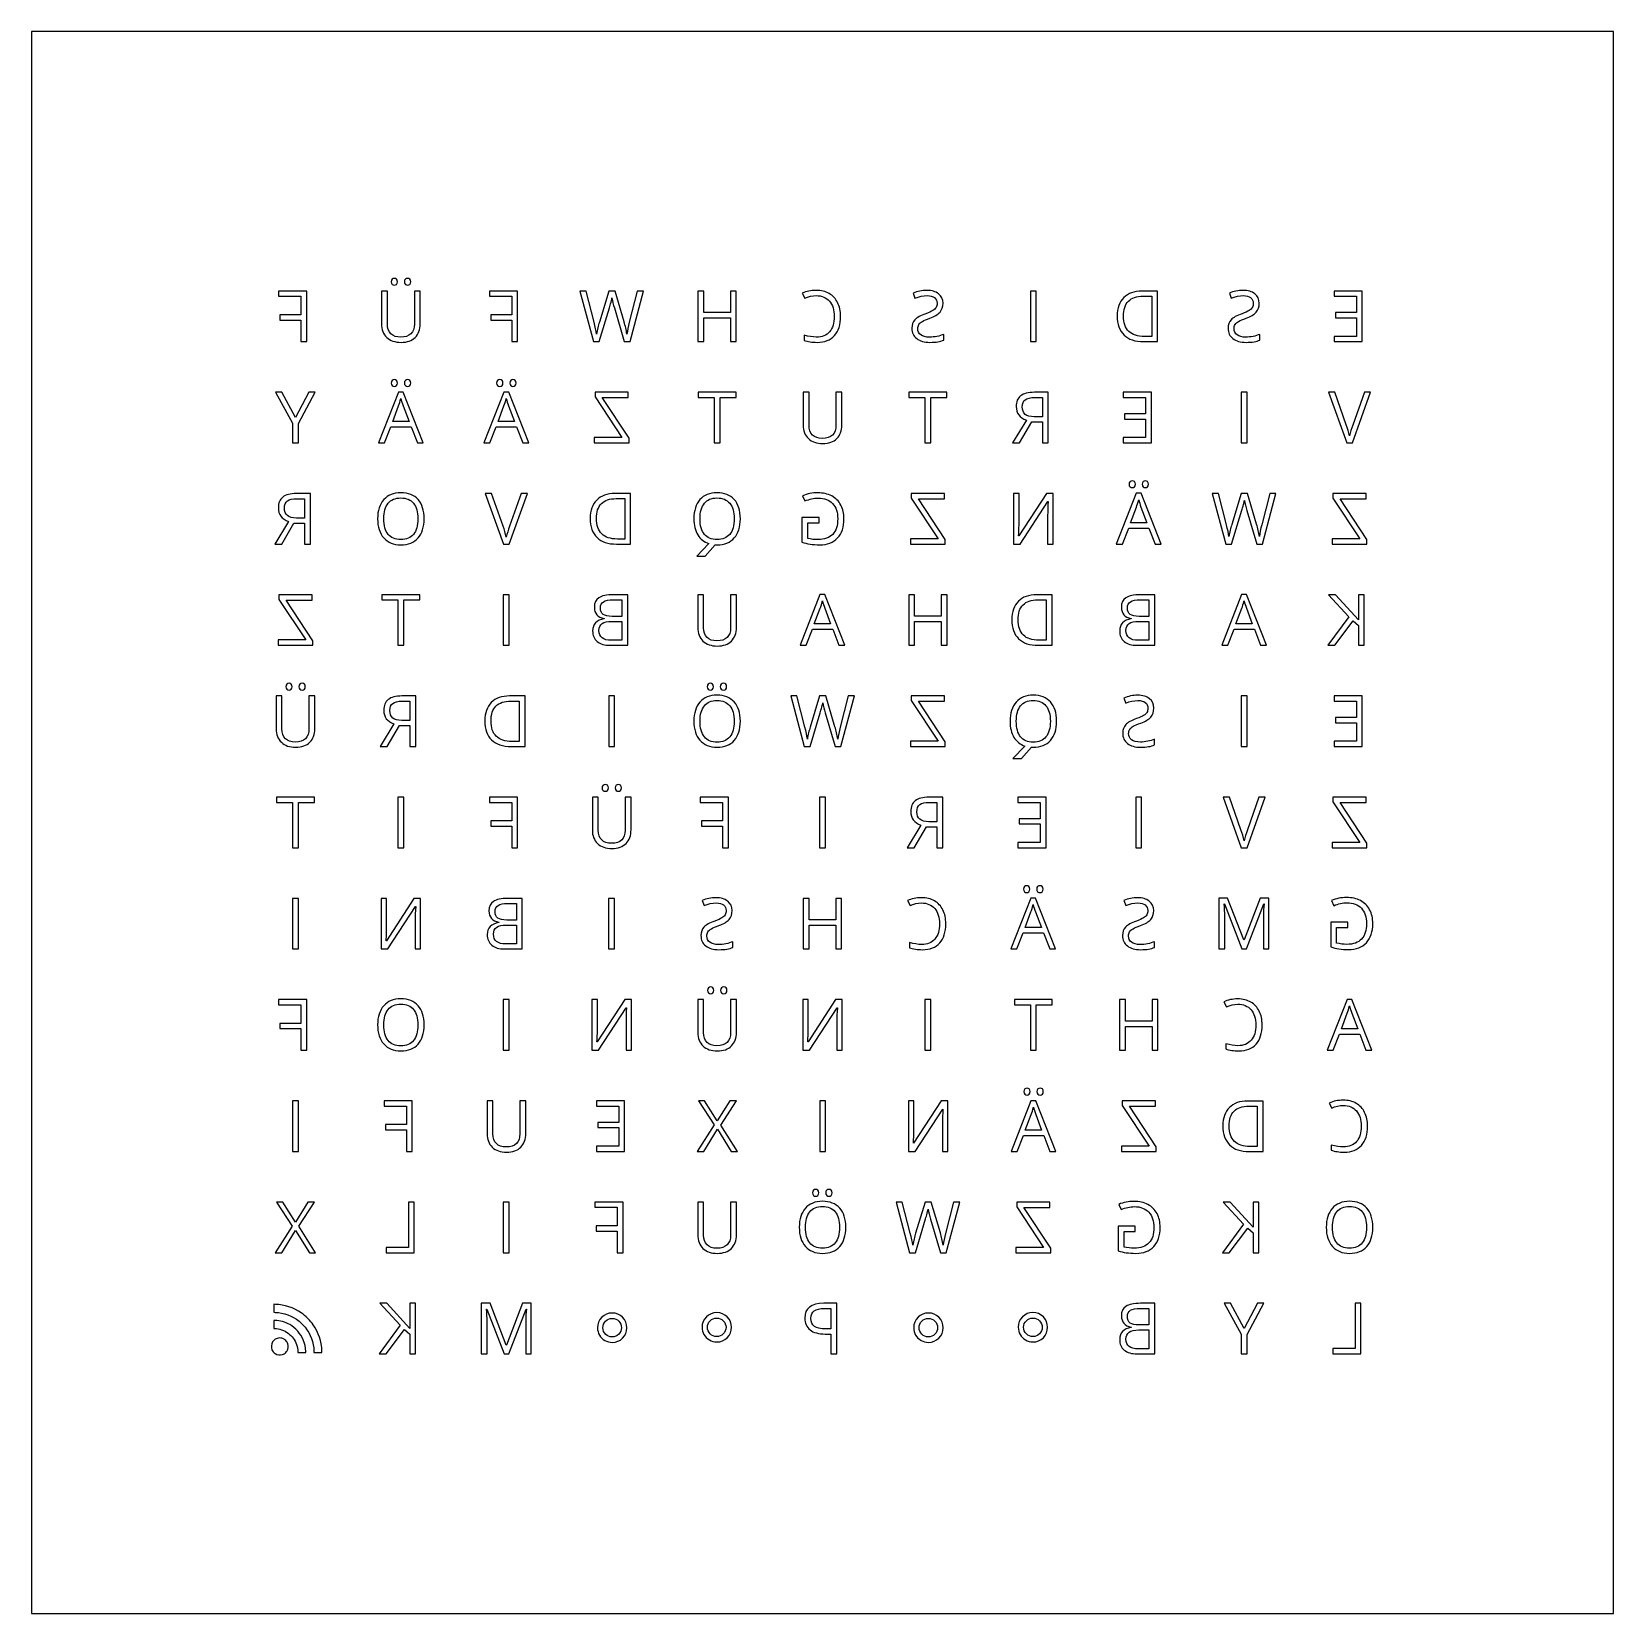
# Model space of a CAD drawing. Header units: millimetres. Extents: x 0 to 500, y 0 to 500.
import ezdxf

# ---------------------------------------------------------------- set-up
doc = ezdxf.new("R2010")
doc.units = ezdxf.units.MM
doc.layers.get('0').update_dxf_attribs({"linetype": 'CONTINUOUS'})

msp = doc.modelspace()

# ---------------------------------------------------------------- linework, layer by layer
at = {"color": 7}
for points in [[(500.000005, 500), (0, 500), (0, -0.000005), (500.000005, -0.000005)], [(115.664827, 420.927652)], [(119.830824, 420.927652)], [(85.122147, 402.001371), (86.980977, 402.001371), (86.980977, 417.98648), (78.069493, 417.98648), (78.069493, 416.335485), (85.122147, 416.335485), (85.122147, 410.485939), (78.495922, 410.485939), (78.495922, 408.83495), (85.122147, 408.83495)], [(151.762195, 402.001371), (153.621026, 402.001371), (153.621026, 417.98648), (144.709541, 417.98648), (144.709541, 416.335485), (151.762195, 416.335485), (151.762195, 410.485939), (145.13597, 410.485939), (145.13597, 408.83495), (151.762195, 408.83495)], [(210.605952, 402.001371), (212.464782, 402.001371), (212.464782, 409.523771), (220.884221, 409.523771), (220.884221, 402.001371), (222.743051, 402.001371), (222.743051, 417.98648), (220.884221, 417.98648), (220.884221, 411.185699), (212.464782, 411.185699), (212.464782, 417.98648), (210.605952, 417.98648)], [(248.020872, 416.554158)], [(317.56395, 402.001371), (317.56395, 417.98648), (315.70512, 417.98648), (315.70512, 402.001371)], [(411.717807, 402.001371), (420.629318, 402.001371), (420.629318, 417.98648), (411.717807, 417.98648), (411.717807, 416.335485), (418.770461, 416.335485), (418.770461, 411.185699), (412.144263, 411.185699), (412.144263, 409.545642), (418.770461, 409.545642), (418.770461, 403.663298), (411.717807, 403.663298)], [(343.164292, 410.146997)], [(345.132501, 410.081396)], [(278.24647, 406.25459)], [(378.206476, 406.25459)], [(83.405451, 377.995741), (79.141055, 385.988295), (77.129137, 385.988295), (82.465095, 376.202607), (82.465095, 370.003186), (84.345806, 370.003186), (84.345806, 376.115141), (89.670837, 385.988295), (87.637038, 385.988295)], [(111.55897, 370.003186), (113.549033, 375.087367), (119.956554, 375.087367), (121.924736, 370.003186), (123.805447, 370.003186), (117.485398, 386.053896), (115.92179, 386.053896), (109.634523, 370.003186)], [(115.65935, 388.929462)], [(119.825347, 388.929462)], [(144.879007, 370.003186), (146.869071, 375.087367), (153.276591, 375.087367), (155.244774, 370.003186), (157.125485, 370.003186), (150.805436, 386.053896), (149.241827, 386.053896), (142.95456, 370.003186)], [(148.979387, 388.929462)], [(153.145384, 388.929462)], [(177.865484, 370.003186), (188.854503, 370.003186), (188.854503, 371.457368), (180.369448, 384.31543), (188.59209, 384.31543), (188.59209, 385.988295), (178.106044, 385.988295), (178.106044, 384.534108), (186.591099, 371.686979), (177.865484, 371.686979)], [(215.756014, 370.003186), (217.61487, 370.003186), (217.61487, 384.337301), (222.677461, 384.337301), (222.677461, 385.988295), (210.693423, 385.988295), (210.693423, 384.337301), (215.756014, 384.337301)], [(282.396036, 370.003186), (284.254866, 370.003186), (284.254866, 384.337301), (289.317483, 384.337301), (289.317483, 385.988295), (277.333445, 385.988295), (277.333445, 384.337301), (282.396036, 384.337301)], [(345.077812, 370.003186), (353.989296, 370.003186), (353.989296, 385.988295), (345.077812, 385.988295), (345.077812, 384.337301), (352.130466, 384.337301), (352.130466, 379.187514), (345.504267, 379.187514), (345.504267, 377.547457), (352.130466, 377.547457), (352.130466, 371.665108), (345.077812, 371.665108)], [(384.203945, 370.003186), (384.203945, 385.988295), (382.345115, 385.988295), (382.345115, 370.003186)], [(348.899374, 356.931272)], [(353.065371, 356.931272)], [(277.825491, 338.004997), (288.81451, 338.004997), (288.81451, 339.459184), (280.329455, 352.317246), (288.55207, 352.317246), (288.55207, 353.9901), (278.06605, 353.9901), (278.06605, 352.535918), (286.551105, 339.688794), (277.825491, 339.688794)], [(344.798994, 338.004997), (346.789031, 343.089182), (353.196578, 343.089182), (355.16476, 338.004997), (357.045472, 338.004997), (350.725396, 354.055706), (349.161788, 354.055706), (342.874547, 338.004997)], [(411.105509, 338.004997), (422.094501, 338.004997), (422.094501, 339.459184), (413.609472, 352.317246), (421.832088, 352.317246), (421.832088, 353.9901), (411.346041, 353.9901), (411.346041, 352.535918), (419.831097, 339.688794), (411.105509, 339.688794)], [(109.366632, 346.019416)], [(122.105155, 346.019416)], [(176.56429, 346.150623)], [(178.532473, 346.085022)], [(209.326612, 346.019427)], [(222.065136, 346.019416)], [(77.905478, 306.006807), (88.894497, 306.006807), (88.894497, 307.460999), (80.409441, 320.319056), (88.632056, 320.319056), (88.632056, 321.991916), (78.146037, 321.991916), (78.146037, 320.537729), (86.631092, 307.690599), (77.905478, 307.690599)], [(115.796034, 306.006807), (117.654864, 306.006807), (117.654864, 320.340926), (122.717481, 320.340926), (122.717481, 321.991916), (110.733443, 321.991916), (110.733443, 320.340926), (115.796034, 320.340926)], [(150.963974, 306.006807), (150.963974, 321.991916), (149.105144, 321.991916), (149.105144, 306.006807)], [(244.838982, 306.006807), (246.82903, 311.090992), (253.236555, 311.090992), (255.204738, 306.006807), (257.085444, 306.006807), (250.765395, 322.057517), (249.201781, 322.057517), (242.91453, 306.006807)], [(277.245974, 306.006807), (279.104804, 306.006807), (279.104804, 313.529213), (287.524243, 313.529213), (287.524243, 306.006807), (289.3831, 306.006807), (289.3831, 321.991916), (287.524243, 321.991916), (287.524243, 315.191135), (279.104804, 315.191135), (279.104804, 321.991916), (277.245974, 321.991916)], [(378.118979, 306.006807), (380.109042, 311.090992), (386.516563, 311.090992), (388.484745, 306.006807), (390.365456, 306.006807), (384.045407, 322.057517), (382.481799, 322.057517), (376.194558, 306.006807)], [(409.72777, 306.006807), (411.914631, 306.006807), (417.742635, 313.758823), (419.415595, 312.271833), (419.415595, 306.006807), (421.274425, 306.006807), (421.274425, 321.991916), (419.415595, 321.991916), (419.415595, 314.064962), (412.166118, 321.991916), (409.96833, 321.991916), (416.397731, 315.049)], [(309.844308, 314.152433)], [(311.81249, 314.086833)], [(82.344816, 292.934903)], [(86.510813, 292.934903)], [(215.526382, 292.934903)], [(219.692379, 292.934903)], [(184.283959, 274.008628), (184.283959, 289.993731), (182.425102, 289.993731), (182.425102, 274.008628)], [(277.825491, 274.008628), (288.81451, 274.008628), (288.81451, 275.462815), (280.329455, 288.320871), (288.55207, 288.320871), (288.55207, 289.993731), (278.06605, 289.993731), (278.06605, 288.53955), (286.551105, 275.69242), (277.825491, 275.69242)], [(384.203945, 274.008628), (384.203945, 289.993731), (382.345115, 289.993731), (382.345115, 274.008628)], [(411.717807, 274.008628), (420.629318, 274.008628), (420.629318, 289.993731), (411.717807, 289.993731), (411.717807, 288.342742), (418.770461, 288.342742), (418.770461, 283.192961), (412.144263, 283.192961), (412.144263, 281.552899), (418.770461, 281.552899), (418.770461, 275.670555), (411.717807, 275.670555)], [(143.244332, 282.154254)], [(145.212514, 282.088653)], [(209.326612, 282.023047)], [(222.065136, 282.023047)], [(309.286645, 282.023058)], [(322.025169, 282.023047)], [(344.886465, 278.261847)], [(182.304822, 260.936735)], [(186.470819, 260.936735)], [(82.476022, 242.010459), (84.334879, 242.010459), (84.334879, 256.344573), (89.39747, 256.344573), (89.39747, 257.995563), (77.413432, 257.995563), (77.413432, 256.344573), (82.476023, 256.344573)], [(117.643936, 242.010459), (117.643936, 257.995563), (115.785106, 257.995563), (115.785106, 242.010459)], [(151.762195, 242.010459), (153.621026, 242.010459), (153.621026, 257.995563), (144.709541, 257.995563), (144.709541, 256.344573), (151.762195, 256.344573), (151.762195, 250.495027), (145.13597, 250.495027), (145.13597, 248.844033), (151.762195, 248.844033)], [(218.402138, 242.010459), (220.260968, 242.010459), (220.260968, 257.995563), (211.349484, 257.995563), (211.349484, 256.344573), (218.402138, 256.344573), (218.402138, 250.495027), (211.775913, 250.495027), (211.775913, 248.844033), (218.402138, 248.844033)], [(250.923938, 242.010459), (250.923938, 257.995563), (249.065103, 257.995563), (249.065103, 242.010459)], [(311.757801, 242.010459), (320.669311, 242.010459), (320.669311, 257.995563), (311.757801, 257.995563), (311.757801, 256.344573), (318.810455, 256.344573), (318.810455, 251.194782), (312.184256, 251.194782), (312.184256, 249.554725), (318.810455, 249.554725), (318.810455, 243.672386), (311.757801, 243.672386)], [(350.883961, 242.010459), (350.883961, 257.995563), (349.025104, 257.995563), (349.025104, 242.010459)], [(411.105509, 242.010459), (422.094501, 242.010459), (422.094501, 243.464641), (413.609472, 256.322703), (421.832088, 256.322703), (421.832088, 257.995563), (411.346041, 257.995563), (411.346041, 256.541376), (419.831097, 243.694246), (411.105509, 243.694246)], [(84.323925, 210.012275), (84.323925, 225.997368), (82.465095, 225.997368), (82.465095, 210.012275)], [(184.248928, 210.012275), (184.248928, 225.997368), (182.390098, 225.997368), (182.390098, 210.012275)], [(243.890969, 210.012275), (245.749805, 210.012275), (245.749805, 217.53467), (254.169254, 217.53467), (254.169254, 210.012275), (256.028095, 210.012275), (256.028095, 225.997368), (254.169254, 225.997368), (254.169254, 219.196597), (245.749805, 219.196597), (245.749805, 225.997368), (243.890969, 225.997368)], [(311.443979, 210.012275), (313.434042, 215.096455), (319.841563, 215.096455), (321.809745, 210.012275), (323.690456, 210.012275), (317.370407, 226.062984), (315.806799, 226.062984), (309.519558, 210.012275)], [(315.544359, 228.938555)], [(319.710356, 228.938555)], [(281.305873, 224.565046)], [(211.57147, 214.265478)], [(344.851461, 214.265478)], [(215.624807, 196.940376)], [(219.790777, 196.940376)], [(85.122147, 178.014095), (86.980977, 178.014095), (86.980977, 193.999189), (78.069493, 193.999189), (78.069493, 192.348215), (85.122147, 192.348215), (85.122147, 186.498674), (78.495922, 186.498674), (78.495922, 184.847674), (85.122147, 184.847674)], [(150.963974, 178.014095), (150.963974, 193.999189), (149.105144, 193.999189), (149.105144, 178.014095)], [(284.243939, 178.014095), (284.243939, 193.999189), (282.385109, 193.999189), (282.385109, 178.014095)], [(315.716047, 178.014095), (317.574877, 178.014095), (317.574877, 192.348215), (322.637494, 192.348215), (322.637494, 193.999189), (310.653456, 193.999189), (310.653456, 192.348215), (315.716047, 192.348215)], [(343.88597, 178.014095), (345.7448, 178.014095), (345.7448, 185.536491), (354.164265, 185.536491), (354.164265, 178.014095), (356.023095, 178.014095), (356.023095, 193.999189), (354.164265, 193.999189), (354.164265, 187.198418), (345.7448, 187.198418), (345.7448, 193.999189), (343.88597, 193.999189)], [(381.300884, 192.566893)], [(411.43899, 178.014095), (413.429053, 183.098276), (419.836574, 183.098276), (421.804756, 178.014095), (423.685467, 178.014095), (417.365418, 194.064805), (415.80181, 194.064805), (409.514543, 178.014095)], [(109.366632, 186.02851)], [(122.105155, 186.02851)], [(84.360411, 146.015916), (84.360411, 162.001009), (82.501581, 162.001009), (82.501581, 146.015916)], [(118.478591, 146.015916), (120.337421, 146.015916), (120.337421, 162.001009), (111.425937, 162.001009), (111.425937, 160.350009), (118.478591, 160.350009), (118.478591, 154.500469), (111.852366, 154.500469), (111.852366, 152.849495), (118.478591, 152.849495)], [(178.514243, 146.015916), (187.425727, 146.015916), (187.425727, 162.001009), (178.514243, 162.001009), (178.514243, 160.350009), (185.566897, 160.350009), (185.566897, 155.200239), (178.940672, 155.200239), (178.940672, 153.560166), (185.566897, 153.560166), (185.566897, 147.677844), (178.514243, 147.677844)], [(210.380104, 146.00573), (212.49042, 146.00573), (216.787624, 153.036132), (221.161372, 146.00573), (223.129554, 146.00573), (217.815451, 154.359102), (222.768716, 161.990849), (220.713062, 161.990849), (216.743889, 155.660217), (212.741933, 161.990849), (210.762797, 161.990849), (215.716062, 154.424719)], [(250.982972, 146.015916), (250.982972, 162.001009), (249.124137, 162.001009), (249.124137, 146.015916)], [(311.538011, 146.015916), (313.528075, 151.100097), (319.935595, 151.100097), (321.903778, 146.015916), (323.784489, 146.015916), (317.46444, 162.066626), (315.900832, 162.066626), (309.613565, 146.015916)], [(315.638392, 164.942197)], [(319.804389, 164.942197)], [(344.524515, 146.015916), (355.513534, 146.015916), (355.513534, 147.470093), (347.028479, 160.328155), (355.25112, 160.328155), (355.25112, 162.001009), (344.765074, 162.001009), (344.765074, 160.546833), (353.25013, 147.699698), (344.524515, 147.699698)], [(414.620895, 160.568688)], [(376.550793, 154.11677)], [(378.518976, 154.05118)], [(77.025262, 114.017711), (79.135579, 114.017711), (83.432782, 121.048087), (87.80653, 114.017711), (89.774713, 114.017711), (84.460609, 122.371056), (89.413874, 130.002804), (87.35822, 130.002804), (83.389047, 123.672171), (79.387091, 130.002804), (77.407955, 130.002804), (82.36122, 122.436673)], [(150.963974, 114.017711), (150.963974, 130.002804), (149.105144, 130.002804), (149.105144, 114.017711)], [(185.082154, 114.017711), (186.940984, 114.017711), (186.940984, 130.002804), (178.0295, 130.002804), (178.0295, 128.351804), (185.082154, 128.351804), (185.082154, 122.502263), (178.455929, 122.502263), (178.455929, 120.85129), (185.082154, 120.85129)], [(248.846414, 132.943965)], [(253.012406, 132.943965)], [(311.145502, 114.017711), (322.134521, 114.017711), (322.134521, 115.471887), (313.649466, 128.329949), (321.872081, 128.329949), (321.872081, 130.002804), (311.386035, 130.002804), (311.386035, 128.548627), (319.87109, 115.701493), (311.145502, 115.701493)], [(376.407759, 114.017711), (378.594646, 114.017711), (384.42265, 121.769711), (386.095584, 120.282726), (386.095584, 114.017711), (387.954441, 114.017711), (387.954441, 130.002804), (386.095584, 130.002804), (386.095584, 122.075861), (378.846133, 130.002804), (376.648319, 130.002804), (383.07772, 123.059899)], [(120.95607, 113.983976), (120.95607, 129.969995), (119.09724, 129.969995), (119.09724, 115.667864), (112.044586, 115.667864), (112.044586, 113.983976)], [(242.646645, 122.032125)], [(255.385152, 122.032125)], [(409.246652, 122.032125)], [(421.985175, 122.032125)], [(109.84775, 82.019505), (112.034611, 82.019505), (117.862615, 89.771506), (119.535575, 88.284521), (119.535575, 82.019505), (121.394432, 82.019505), (121.394432, 98.004598), (119.535575, 98.004598), (119.535575, 90.077655), (112.286097, 98.004598), (110.08831, 98.004598), (116.517711, 91.061693)], [(383.285471, 90.012038), (379.021075, 98.004598), (377.009157, 98.004598), (382.345115, 88.218931), (382.345115, 82.019505), (384.225826, 82.019505), (384.225826, 88.131459), (389.550857, 98.004598), (387.517058, 98.004598)], [(420.213816, 82.019505), (420.213816, 98.004598), (418.35496, 98.004598), (418.35496, 83.703287), (411.302306, 83.703287), (411.302306, 82.019505)], [(186.45534, 90.290342)], [(188.168626, 90.290342)], [(219.496507, 90.426867)], [(221.209793, 90.426867)], [(244.407071, 93.346847)], [(286.401695, 90.292988)], [(288.11498, 90.292988)], [(319.440215, 90.429777)], [(321.153501, 90.429777)], [(76.982399, 82.121581)]]:
    msp.add_lwpolyline(points, close=True, dxfattribs=at)
for points in [[(110.60221, 417.98648), (110.60221, 407.643171)], [(112.461066, 407.57757), (112.461066, 417.98648), (110.60221, 417.98648)], [(122.83776, 407.686907), (122.83776, 417.98648), (120.978904, 417.98648), (120.978904, 407.555705)], [(177.78349, 408.13519), (175.268573, 417.98648), (173.30039, 417.98648), (177.575739, 402.001371)], [(187.296372, 408.266397), (184.43157, 417.98648), (182.463387, 417.98648), (179.456424, 408.178926)], [(184.212865, 412.639886), (187.340108, 402.001371), (189.177057, 402.001371), (193.430525, 417.98648), (191.462343, 417.98648), (188.936524, 408.113325)], [(243.603399, 417.297653), (244.390667, 415.701326)], [(278.651017, 417.341389), (279.230534, 415.723197)], [(351.496286, 402.001371), (355.924697, 402.001371), (355.924697, 417.98648), (351.026095, 417.98648)], [(351.365053, 416.379221), (354.06584, 416.379221), (354.06584, 403.60863), (351.802435, 403.60863)], [(378.611051, 417.341389), (379.190567, 415.723197)], [(177.575739, 402.001371), (179.412688, 402.001371), (182.63833, 412.705486)], [(244.226652, 404.035043), (244.226652, 402.405919)], [(288.30606, 402.515255), (288.30606, 404.308389)], [(388.266067, 402.515255), (388.266067, 404.308389)], [(243.882227, 385.988295), (243.882227, 375.644987)], [(245.741063, 375.579386), (245.741063, 385.988295), (243.882227, 385.988295)], [(256.117757, 375.688722), (256.117757, 385.988295), (254.258916, 385.988295), (254.258916, 375.557521)], [(319.504801, 376.65089), (319.504801, 370.003186), (321.363631, 370.003186), (321.363631, 385.988295), (316.978956, 385.988295)], [(411.936512, 385.988295), (409.935521, 385.988295), (415.697935, 370.003186), (417.534884, 370.003186), (423.264489, 385.988295), (421.296306, 385.988295), (417.622355, 375.644987)], [(415.588582, 375.710593), (411.936512, 385.988295)], [(114.12855, 376.760227), (115.98738, 381.713205)], [(117.419781, 381.713205), (119.300493, 376.760227), (114.12855, 376.760227)], [(147.448588, 376.760227), (149.307418, 381.713205)], [(150.739819, 381.713205), (152.62053, 376.760227), (147.448588, 376.760227)], [(317.088308, 384.359166), (319.504801, 384.359166), (319.504801, 378.247217)], [(314.442184, 377.186645), (310.101271, 370.003186), (312.299059, 370.003186), (316.169834, 376.65089), (319.504801, 376.65089)], [(319.504801, 378.247217), (316.957101, 378.247217)], [(86.264776, 344.6527), (86.264776, 338.004997), (88.123633, 338.004997), (88.123633, 353.9901), (83.738958, 353.9901)], [(83.848284, 352.360981), (86.264776, 352.360981), (86.264776, 346.249027)], [(145.37653, 353.9901), (143.375539, 353.9901), (149.137952, 338.004997), (150.974901, 338.004997), (156.704506, 353.9901), (154.736324, 353.9901), (151.062372, 343.646802)], [(149.0286, 343.712403), (145.37653, 353.9901)], [(184.896284, 338.004997), (189.324694, 338.004997), (189.324694, 353.9901), (184.426093, 353.9901)], [(184.76505, 352.382846), (187.465838, 352.382846), (187.465838, 339.612256), (185.202433, 339.612256)], [(243.729145, 353.279414), (244.450812, 351.639357)], [(312.135044, 344.816705), (312.135044, 353.9901), (310.396493, 353.9901), (310.396493, 338.004997)], [(310.396493, 338.004997), (312.517737, 338.004997), (321.254305, 351.420679), (321.341776, 351.420679)], [(321.166808, 347.090921), (321.166808, 338.004997), (322.883504, 338.004997), (322.883504, 353.9901), (320.784114, 353.9901), (312.069454, 340.629092), (311.981956, 340.629092)], [(377.703477, 344.138816), (375.188586, 353.9901), (373.220403, 353.9901), (377.495726, 338.004997)], [(387.216359, 344.270023), (384.351556, 353.9901), (382.383374, 353.9901), (379.376437, 344.182552)], [(384.132878, 348.643511), (387.260095, 338.004997), (389.09707, 338.004997), (393.350538, 353.9901), (391.382356, 353.9901), (388.856511, 344.116951)], [(81.202186, 345.188455), (76.861247, 338.004997), (79.059061, 338.004997), (82.929809, 344.6527), (86.264776, 344.6527)], [(86.264776, 346.249027), (83.717077, 346.249027)], [(248.922958, 346.380234), (243.488586, 346.380234), (243.488586, 338.606352)], [(245.347421, 339.798125), (245.347421, 344.718306), (248.922958, 344.718306), (248.922958, 346.380234)], [(347.368574, 344.762042), (349.227405, 349.715016)], [(350.659806, 349.715016), (352.540517, 344.762042), (347.368574, 344.762042)], [(377.495726, 338.004997), (379.332702, 338.004997), (382.558343, 348.709112)], [(214.050245, 338.158069), (210.245113, 334.200061), (212.945901, 334.200061), (216.06219, 337.808189), (216.663561, 337.786334)], [(182.840604, 306.006807), (188.417121, 306.006807), (188.417121, 321.991916)], [(183.824695, 320.384657), (186.55829, 320.384657), (186.55829, 315.147399)], [(188.417121, 321.991916), (183.901239, 321.991916)], [(210.562216, 321.991916), (210.562216, 311.648612)], [(212.421047, 311.583012), (212.421047, 321.991916), (210.562216, 321.991916)], [(222.79774, 311.692348), (222.79774, 321.991916), (220.938884, 321.991916), (220.938884, 311.561141)], [(318.176275, 306.006807), (322.604686, 306.006807), (322.604686, 321.991916), (317.70611, 321.991916)], [(318.045068, 320.384657), (320.745855, 320.384657), (320.745855, 307.614066), (318.482424, 307.614066)], [(349.440632, 306.006807), (355.017149, 306.006807), (355.017149, 321.991916)], [(350.424697, 320.384657), (353.158293, 320.384657), (353.158293, 315.147399)], [(355.017149, 321.991916), (350.501241, 321.991916)], [(186.55829, 315.147399), (183.496691, 315.147399)], [(247.408552, 312.763852), (249.267387, 317.716831)], [(250.699789, 317.716831), (252.580495, 312.763852), (247.408552, 312.763852)], [(353.158293, 315.147399), (350.096693, 315.147399)], [(380.688559, 312.763852), (382.547389, 317.716831)], [(383.97979, 317.716831), (385.860502, 312.763852), (380.688559, 312.763852)], [(180.981773, 314.49138), (180.981773, 314.382044)], [(186.55829, 313.572948), (186.55829, 307.592201), (183.223323, 307.592201)], [(183.376411, 313.572948), (186.55829, 313.572948)], [(347.581776, 314.49138), (347.581776, 314.382044)], [(353.158293, 313.572948), (353.158293, 307.592201), (349.823326, 307.592201)], [(349.976414, 313.572948), (353.158293, 313.572948)], [(77.282225, 289.993731), (77.282225, 279.650433)], [(79.141055, 279.584827), (79.141055, 289.993731), (77.282225, 289.993731)], [(89.517749, 279.694164), (89.517749, 289.993731), (87.658919, 289.993731), (87.658919, 279.562962)], [(119.584788, 280.656331), (119.584788, 274.008628), (121.443618, 274.008628), (121.443618, 289.993731), (117.058943, 289.993731)], [(117.168295, 288.364607), (119.584788, 288.364607), (119.584788, 282.252658)], [(151.576299, 274.008628), (156.00471, 274.008628), (156.00471, 289.993731), (151.106135, 289.993731)], [(151.445092, 288.386478), (154.14588, 288.386478), (154.14588, 275.615887), (151.882475, 275.615887)], [(244.42347, 280.142447), (241.908573, 289.993731), (239.940391, 289.993731), (244.215719, 274.008628)], [(253.936357, 280.273649), (251.071555, 289.993731), (249.103377, 289.993731), (246.096425, 280.186183)], [(250.852871, 284.647142), (253.980093, 274.008628), (255.817063, 274.008628), (260.070521, 289.993731), (258.102338, 289.993731), (255.576504, 280.120582)], [(345.29104, 289.348645), (345.870556, 287.730448)], [(114.522171, 281.192081), (110.181258, 274.008628), (112.379046, 274.008628), (116.24982, 280.656331), (119.584788, 280.656331)], [(119.584788, 282.252658), (117.037088, 282.252658)], [(244.215719, 274.008628), (246.052689, 274.008628), (249.278325, 284.712749)], [(354.946056, 274.522512), (354.946056, 276.315646)], [(314.010278, 274.1617), (310.205146, 270.203692), (312.905907, 270.203692), (316.022196, 273.81182), (316.623594, 273.789965)], [(177.242232, 257.995563), (177.242232, 247.652254)], [(179.101062, 247.586659), (179.101062, 257.995563), (177.242232, 257.995563)], [(189.477756, 247.695995), (189.477756, 257.995563), (187.618926, 257.995563), (187.618926, 247.564788)], [(286.18479, 248.658163), (286.18479, 242.010459), (288.043646, 242.010459), (288.043646, 257.995563), (283.658971, 257.995563)], [(283.768297, 256.366439), (286.18479, 256.366439), (286.18479, 250.254484)], [(378.616501, 257.995563), (376.61551, 257.995563), (382.377924, 242.010459), (384.214899, 242.010459), (389.944478, 257.995563), (387.976295, 257.995563), (384.30237, 247.652254)], [(382.268571, 247.71786), (378.616501, 257.995563)], [(286.18479, 250.254484), (283.63709, 250.254484)], [(281.122199, 249.193912), (276.78126, 242.010459), (278.979048, 242.010459), (282.849823, 248.658163), (286.18479, 248.658163)], [(112.21503, 216.823973), (112.21503, 225.997368), (110.47648, 225.997368), (110.47648, 210.012275)], [(121.246794, 219.098199), (121.246794, 210.012275), (122.96349, 210.012275), (122.96349, 225.997368), (120.864101, 225.997368), (112.14944, 212.636359), (112.061969, 212.636359)], [(149.520645, 210.012275), (155.097162, 210.012275), (155.097162, 225.997368)], [(155.097162, 225.997368), (150.581281, 225.997368)], [(211.976018, 225.352287), (212.555534, 223.734095)], [(276.888416, 225.308551), (277.675684, 223.712214)], [(345.256035, 225.352287), (345.835552, 223.734095)], [(389.409993, 220.262021), (389.409993, 210.09366), (391.126689, 210.09366), (391.126689, 226.07878), (388.327477, 226.07878), (383.264886, 212.892687), (383.177415, 212.892687), (378.071062, 226.07878), (375.293731, 226.07878), (375.293731, 210.09366), (377.152588, 210.09366), (377.152588, 220.393228)], [(410.896673, 225.34689), (411.618351, 223.706817)], [(110.47648, 210.012275), (112.59775, 210.012275), (121.334292, 223.427946), (121.421763, 223.427946)], [(150.504737, 224.390103), (153.238332, 224.390103), (153.238332, 219.152861)], [(314.013559, 216.76931), (315.872389, 221.722283)], [(317.30479, 221.722283), (319.185502, 216.76931), (314.013559, 216.76931)], [(376.9995, 224.24191), (377.086971, 224.24191), (382.554162, 210.09366), (384.052154, 210.09366)], [(384.052154, 210.09366), (389.47561, 224.263765), (389.563081, 224.263765)], [(147.661815, 218.496827), (147.661815, 218.387501)], [(153.238332, 217.578405), (153.238332, 211.597658), (149.903339, 211.597658)], [(150.056427, 217.578405), (153.238332, 217.578405)], [(153.238332, 219.152861), (150.176706, 219.152861)], [(416.090497, 218.447694), (410.656114, 218.447694), (410.656114, 210.673812)], [(412.514944, 211.865601), (412.514944, 216.785767), (416.090497, 216.785767), (416.090497, 218.447694)], [(221.63106, 210.526148), (221.63106, 212.319283)], [(277.511669, 212.045941), (277.511669, 210.416823)], [(354.911078, 210.526148), (354.911078, 212.319283)], [(178.855052, 184.825793), (178.855052, 193.999189), (177.116475, 193.999189), (177.116475, 178.014095)], [(177.116475, 178.014095), (179.237746, 178.014095), (187.974288, 191.429767), (188.061759, 191.429767)], [(187.886816, 187.100019), (187.886816, 178.014095), (189.603512, 178.014095), (189.603512, 193.999189), (187.504123, 193.999189), (178.789436, 180.63818), (178.701965, 180.63818)], [(210.562216, 193.999189), (210.562216, 183.655885)], [(212.421047, 183.590295), (212.421047, 193.999189), (210.562216, 193.999189)], [(222.79774, 183.699621), (222.79774, 193.999189), (220.938884, 193.999189), (220.938884, 183.56844)], [(245.495038, 184.825793), (245.495038, 193.999189), (243.756476, 193.999189), (243.756476, 178.014095)], [(243.756476, 178.014095), (245.877741, 178.014095), (254.614283, 191.429767), (254.70176, 191.429767)], [(254.526812, 187.100019), (254.526812, 178.014095), (256.243503, 178.014095), (256.243503, 193.999189), (254.144108, 193.999189), (245.429431, 180.63818), (245.341955, 180.63818)], [(376.883401, 193.310372), (377.670695, 191.714062)], [(414.00857, 184.77113), (415.8674, 189.724104)], [(417.299801, 189.724104), (419.180513, 184.77113), (414.00857, 184.77113)], [(377.50668, 180.047762), (377.50668, 178.418643)], [(143.958654, 162.001009), (143.958654, 151.657706)], [(145.817484, 151.592116), (145.817484, 162.001009), (143.958654, 162.001009)], [(156.194178, 151.701442), (156.194178, 162.001009), (154.335321, 162.001009), (154.335321, 151.570235)], [(278.874088, 152.827614), (278.874088, 162.001009), (277.135511, 162.001009), (277.135511, 146.015916)], [(287.905851, 155.10184), (287.905851, 146.015916), (289.622547, 146.015916), (289.622547, 162.001009), (287.523132, 162.001009), (278.808471, 148.640001), (278.721, 148.640001)], [(384.88276, 145.971149), (389.311171, 145.971149), (389.311171, 161.956268), (384.412569, 161.956268)], [(384.751554, 160.349004), (387.452341, 160.349004), (387.452341, 147.578413), (385.18891, 147.578413)], [(410.203412, 161.312193), (410.99068, 159.715856)], [(277.135511, 146.015916), (279.256781, 146.015916), (287.993323, 159.431588), (288.080794, 159.431588)], [(314.107592, 152.772951), (315.966422, 157.725925)], [(317.398823, 157.725925), (319.279535, 152.772951), (314.107592, 152.772951)], [(410.826664, 148.049583), (410.826664, 146.420464)], [(210.562216, 130.002804), (210.562216, 119.6595)], [(212.421047, 119.59391), (212.421047, 130.002804), (210.562216, 130.002804)], [(222.79774, 119.703236), (222.79774, 130.002804), (220.938884, 130.002804), (220.938884, 119.572029)], [(277.74347, 120.15152), (275.228579, 130.002804), (273.260397, 130.002804), (277.535719, 114.017711)], [(287.256352, 120.282726), (284.39155, 130.002804), (282.423367, 130.002804), (279.416431, 120.195255)], [(284.172872, 124.65621), (287.300088, 114.017711), (289.137064, 114.017711), (293.390532, 130.002804), (291.422349, 130.002804), (288.896504, 120.129665)], [(343.689146, 129.292106), (344.410824, 127.65206)], [(277.535719, 114.017711), (279.372695, 114.017711), (282.598336, 124.721826)], [(348.88297, 122.392937), (343.448587, 122.392937), (343.448587, 114.619056)], [(345.307444, 115.810818), (345.307444, 120.73101), (348.88297, 120.73101), (348.88297, 122.392937)], [(77.091355, 97.680907), (76.549303, 97.694136), (76.553536, 96.432047), (76.55777, 95.169932), (77.008276, 95.156702)], [(156.234342, 92.187866), (156.234342, 82.019505), (157.951011, 82.019505), (157.951011, 98.004598), (155.151825, 98.004598), (150.089235, 84.818532), (150.001764, 84.818532), (144.895411, 98.004598), (142.11808, 98.004598), (142.11808, 82.019505), (143.976937, 82.019505), (143.976937, 92.319073)], [(143.823849, 96.167728), (143.91132, 96.167728), (149.378485, 82.019505), (150.876503, 82.019505)], [(150.876503, 82.019505), (156.299932, 96.189609), (156.387403, 96.189609)], [(250.803664, 88.306402), (252.68437, 88.306402), (252.68437, 82.019505), (254.543211, 82.019505), (254.543211, 98.004598), (250.399095, 98.004598)], [(250.606846, 96.397334), (252.68437, 96.397334), (252.68437, 89.902713)], [(349.440632, 82.019505), (355.017149, 82.019505), (355.017149, 98.004598)], [(350.424697, 96.397334), (353.158293, 96.397334), (353.158293, 91.160092)], [(355.017149, 98.004598), (350.501241, 98.004598)], [(76.909057, 92.608183), (76.557399, 92.617708), (76.549462, 91.356386), (76.541524, 90.095038), (76.788751, 90.087365)], [(347.581776, 90.504057), (347.581776, 90.394732)], [(353.158293, 91.160092), (350.096693, 91.160092)], [(252.68437, 89.902713), (251.01142, 89.902713)], [(353.158293, 89.585636), (353.158293, 83.604888), (349.823326, 83.604888)], [(349.976414, 89.585636), (353.158293, 89.585636)], [(84.159963, 82.716444), (84.167901, 82.469323), (85.430598, 82.476202), (85.430757, 82.476096)], [(85.430757, 82.476096), (86.693481, 82.482976), (86.686866, 82.762852)], [(89.230041, 82.934805), (89.24327, 82.484113), (90.504751, 82.481388)], [(90.504751, 82.481388), (91.76684, 82.478742), (91.753875, 83.019577)]]:
    msp.add_lwpolyline(points, dxfattribs=at)
for points in [[(113.980939, 421.74768), (113.776822, 421.580029), (113.674763, 421.306687), (113.674763, 420.927652)], [(113.674763, 420.927652), (113.674763, 420.563193), (113.776822, 420.289849), (113.980939, 420.107618)], [(114.680735, 421.999156), (114.411019, 421.999156), (114.177754, 421.915331), (113.980939, 421.74768)], [(113.980939, 420.107618), (114.177754, 419.932679), (114.411019, 419.845209), (114.680735, 419.845209)], [(115.380532, 421.74768), (115.183717, 421.915331), (114.950452, 421.999156), (114.680735, 421.999156)], [(114.680735, 419.845209), (114.950452, 419.845209), (115.183717, 419.932679), (115.380532, 420.107618)], [(115.664827, 420.927652), (115.664827, 421.306687), (115.570062, 421.580029), (115.380532, 421.74768)], [(115.380532, 420.107618), (115.570062, 420.289849), (115.664827, 420.563193), (115.664827, 420.927652)], [(118.135982, 421.74768), (117.931882, 421.580029), (117.829833, 421.306687), (117.829833, 420.927652)], [(117.829833, 420.927652), (117.829833, 420.563193), (117.931882, 420.289849), (118.135982, 420.107618)], [(118.846732, 421.999156), (118.569714, 421.999156), (118.332797, 421.915331), (118.135982, 421.74768)], [(118.135982, 420.107618), (118.332797, 419.932679), (118.569714, 419.845209), (118.846732, 419.845209)], [(119.546529, 421.74768), (119.349696, 421.915331), (119.116431, 421.999156), (118.846732, 421.999156)], [(118.846732, 419.845209), (119.116431, 419.845209), (119.349696, 419.932679), (119.546529, 420.107618)], [(119.830824, 420.927652), (119.830824, 421.306687), (119.736059, 421.580029), (119.546529, 421.74768)], [(119.546529, 420.107618), (119.736059, 420.289849), (119.830824, 420.563193), (119.830824, 420.927652)], [(183.152256, 414.498621), (183.341768, 415.220245), (183.440176, 415.653948), (183.447478, 415.79973)], [(183.447478, 415.79973), (183.607851, 414.837564), (183.86298, 413.784283), (184.212865, 412.639886)], [(247.999007, 418.216085), (246.322405, 418.216085), (244.857203, 417.909941), (243.603399, 417.297653)], [(244.390667, 415.701326), (245.600737, 416.269881), (246.810805, 416.554158), (248.020872, 416.554158)], [(252.110319, 417.210182), (250.943987, 417.880784), (249.573549, 418.216085), (247.999007, 418.216085)], [(248.020872, 416.554158), (249.777659, 416.554158), (251.166321, 415.967381), (252.186858, 414.793827)], [(254.778298, 414.345549), (254.158687, 415.584702), (253.26936, 416.539579), (252.110319, 417.210182)], [(283.035692, 418.216085), (281.44657, 418.216085), (279.985011, 417.92452), (278.651017, 417.341389)], [(279.230534, 415.723197), (280.549959, 416.277171), (281.832923, 416.554158), (283.079428, 416.554158)], [(286.709644, 417.12271), (285.783867, 417.851627), (284.559216, 418.216085), (283.035692, 418.216085)], [(283.079428, 416.554158), (284.063519, 416.554158), (284.832575, 416.342773), (285.386595, 415.920005)], [(285.386595, 415.920005), (285.940597, 415.497232), (286.217598, 414.910455), (286.217598, 414.159673)], [(288.098309, 414.181539), (288.098309, 415.413407), (287.635421, 416.393797), (286.709644, 417.12271)], [(345.2309, 415.920005), (343.853161, 414.542354), (343.164292, 412.618019), (343.164292, 410.146997)], [(351.026095, 417.98648), (348.540352, 417.98648), (346.60862, 417.297655), (345.2309, 415.920005)], [(346.707037, 414.793827), (347.749442, 415.850756), (349.302114, 416.379221), (351.365053, 416.379221)], [(382.995699, 418.216085), (381.406576, 418.216085), (379.945027, 417.92452), (378.611051, 417.341389)], [(379.190567, 415.723197), (380.509974, 416.277171), (381.79293, 416.554158), (383.039435, 416.554158)], [(386.66965, 417.12271), (385.743873, 417.851627), (384.519223, 418.216085), (382.995699, 418.216085)], [(383.039435, 416.554158), (384.023526, 416.554158), (384.792582, 416.342773), (385.346601, 415.920005)], [(385.346601, 415.920005), (385.900604, 415.497232), (386.177605, 414.910455), (386.177605, 414.159673)], [(388.058316, 414.181539), (388.058316, 415.413407), (387.595427, 416.393797), (386.66965, 417.12271)], [(182.63833, 412.705486), (182.791417, 413.179281), (182.962726, 413.776992), (183.152256, 414.498621)], [(252.186858, 414.793827), (253.200106, 413.627565), (253.706731, 412.027597), (253.706731, 409.993925)], [(253.783275, 403.925706), (255.058947, 405.354379), (255.696783, 407.384407), (255.696784, 410.01579)], [(255.696784, 410.01579), (255.696783, 411.663139), (255.390622, 413.106392), (254.778298, 414.345549)], [(282.652999, 410.846757), (280.976405, 410.249045), (279.824656, 409.6076), (279.197752, 408.922421)], [(284.883595, 411.819857), (284.39521, 411.52829), (283.651678, 411.203923), (282.652999, 410.846757)], [(283.954194, 409.436305), (285.441258, 409.968411), (286.505535, 410.598921), (287.147026, 411.327838)], [(285.911422, 412.792958), (285.707323, 412.44308), (285.364714, 412.118713), (284.883595, 411.819857)], [(286.217598, 414.159673), (286.217598, 413.605699), (286.11554, 413.150127), (285.911422, 412.792958)], [(287.147026, 411.327838), (287.781215, 412.056754), (288.098309, 413.007988), (288.098309, 414.181539)], [(343.164292, 410.146997), (343.164292, 407.508325), (343.882319, 405.48923), (345.318371, 404.089711)], [(345.132501, 410.081396), (345.132501, 412.166091), (345.657346, 413.736901), (346.707037, 414.793827)], [(346.805435, 405.237754), (345.690146, 406.331125), (345.132501, 407.945673), (345.132501, 410.081396)], [(382.613006, 410.846757), (380.936412, 410.249045), (379.784663, 409.6076), (379.157759, 408.922421)], [(384.843602, 411.819857), (384.355217, 411.52829), (383.611684, 411.203923), (382.613006, 410.846757)], [(383.9142, 409.436305), (385.401264, 409.968411), (386.465542, 410.598921), (387.107033, 411.327838)], [(385.871455, 412.792958), (385.667338, 412.44308), (385.32472, 412.118713), (384.843602, 411.819857)], [(386.177605, 414.159673), (386.177605, 413.605699), (386.075555, 413.150127), (385.871455, 412.792958)], [(387.107033, 411.327838), (387.741222, 412.056754), (388.058316, 413.007988), (388.058316, 414.181539)], [(110.60221, 407.643171), (110.60221, 405.820883), (111.152578, 404.388567), (112.253316, 403.346221)], [(113.554484, 404.483326), (112.825539, 405.204951), (112.461066, 406.236366), (112.461066, 407.57757)], [(120.978904, 407.555705), (120.978904, 406.221789), (120.614431, 405.197663), (119.885486, 404.483326)], [(121.263225, 403.357154), (122.312915, 404.406791), (122.83776, 405.850042), (122.83776, 407.686907)], [(178.570758, 404.35212), (178.432257, 405.38718), (178.169835, 406.648204), (177.78349, 408.13519)], [(179.456424, 408.178926), (179.106539, 407.049106), (178.811317, 405.773504), (178.570758, 404.35212)], [(188.171111, 404.35212), (187.974296, 405.686036), (187.682717, 406.990795), (187.296372, 408.266397)], [(188.936524, 408.113325), (188.586622, 406.728387), (188.331484, 405.474651), (188.171111, 404.35212)], [(252.241526, 405.13935), (251.257439, 404.002242), (249.857844, 403.433687), (248.042742, 403.433687)], [(253.706731, 409.993925), (253.706731, 407.901939), (253.218329, 406.283747), (252.241526, 405.13935)], [(279.197752, 408.922421), (278.563564, 408.237238), (278.24647, 407.347961), (278.24647, 406.25459)], [(278.24647, 406.25459), (278.24647, 404.847783), (278.756736, 403.750766), (279.777269, 402.963539)], [(280.127154, 406.079653), (280.127154, 406.633627), (280.240149, 407.085553), (280.466139, 407.435431)], [(281.06751, 404.111582), (280.440606, 404.585376), (280.127154, 405.2414), (280.127154, 406.079653)], [(280.466139, 407.435431), (280.684825, 407.792601), (281.056592, 408.120614), (281.581437, 408.419469)], [(281.581437, 408.419469), (282.098997, 408.718321), (282.889916, 409.057267), (283.954194, 409.436305)], [(351.802435, 403.60863), (349.586409, 403.60863), (347.920742, 404.151671), (346.805435, 405.237754)], [(379.157759, 408.922421), (378.523571, 408.237238), (378.206476, 407.347961), (378.206476, 406.25459)], [(378.206476, 406.25459), (378.206476, 404.847783), (378.716743, 403.750766), (379.737276, 402.963539)], [(380.087187, 406.079653), (380.087187, 406.633627), (380.200173, 407.085553), (380.426145, 407.435431)], [(381.027517, 404.111582), (380.400631, 404.585376), (380.087187, 405.2414), (380.087187, 406.079653)], [(380.426145, 407.435431), (380.644832, 407.792601), (381.016598, 408.120614), (381.541443, 408.419469)], [(381.541443, 408.419469), (382.059004, 408.718321), (382.849923, 409.057267), (383.9142, 409.436305)], [(112.253316, 403.346221), (113.354035, 402.303872), (114.866614, 401.782698), (116.791052, 401.782698)], [(116.670772, 403.411822), (115.322209, 403.411822), (114.283446, 403.76899), (113.554484, 404.483326)], [(119.885486, 404.483326), (119.156524, 403.76899), (118.084953, 403.411822), (116.670772, 403.411822)], [(116.791052, 401.782698), (118.715508, 401.782698), (120.206232, 402.307517), (121.263225, 403.357154)], [(248.042742, 403.433687), (246.927439, 403.433687), (245.655409, 403.634139), (244.226652, 404.035043)], [(244.226652, 402.405919), (245.334667, 401.990438), (246.70146, 401.782698), (248.327032, 401.782698)], [(248.327032, 401.782698), (250.681562, 401.782698), (252.50031, 402.497034), (253.783275, 403.925706)], [(279.777269, 402.963539), (280.797803, 402.176311), (282.182817, 401.782698), (283.932312, 401.782698)], [(283.866722, 403.411822), (282.627485, 403.411822), (281.694414, 403.645075), (281.06751, 404.111582)], [(286.162909, 403.652365), (285.39022, 403.492003), (284.624824, 403.411822), (283.866722, 403.411822)], [(283.932312, 401.782698), (285.827611, 401.782698), (287.285527, 402.026884), (288.30606, 402.515255)], [(288.30606, 404.308389), (287.649999, 404.031399), (286.935616, 403.812724), (286.162909, 403.652365)], [(345.318371, 404.089711), (346.747121, 402.697484), (348.806426, 402.001371), (351.496286, 402.001371)], [(379.737276, 402.963539), (380.757809, 402.176311), (382.142824, 401.782698), (383.892319, 401.782698)], [(383.826729, 403.411822), (382.587491, 403.411822), (381.65442, 403.645075), (381.027517, 404.111582)], [(386.122942, 403.652365), (385.350235, 403.492003), (384.584831, 403.411822), (383.826729, 403.411822)], [(383.892319, 401.782698), (385.787618, 401.782698), (387.245534, 402.026884), (388.266067, 402.515255)], [(388.266067, 404.308389), (387.610006, 404.031399), (386.895631, 403.812724), (386.122942, 403.652365)], [(114.675259, 390.000971), (114.405542, 390.000971), (114.172277, 389.917146), (113.975462, 389.749496)], [(115.375055, 389.749496), (115.17824, 389.917146), (114.944975, 390.000971), (114.675259, 390.000971)], [(118.841255, 390.000971), (118.564254, 390.000971), (118.327346, 389.917146), (118.130532, 389.749496)], [(119.541052, 389.749496), (119.344237, 389.917146), (119.110972, 390.000971), (118.841255, 390.000971)], [(147.995296, 390.000971), (147.72558, 390.000971), (147.492314, 389.917146), (147.2955, 389.749496)], [(148.695093, 389.749496), (148.498278, 389.917146), (148.265012, 390.000971), (147.995296, 390.000971)], [(152.161293, 390.000971), (151.884292, 390.000971), (151.647384, 389.917146), (151.450569, 389.749496)], [(152.861089, 389.749496), (152.664275, 389.917146), (152.431009, 390.000971), (152.161293, 390.000971)], [(113.975462, 389.749496), (113.771362, 389.581845), (113.669313, 389.3085), (113.669313, 388.929462)], [(113.669313, 388.929462), (113.669313, 388.565007), (113.771362, 388.291664), (113.975462, 388.109433)], [(113.975462, 388.109433), (114.172277, 387.934494), (114.405542, 387.847025), (114.675259, 387.847025)], [(114.675259, 387.847025), (114.944975, 387.847025), (115.17824, 387.934494), (115.375055, 388.109433)], [(115.65935, 388.929462), (115.65935, 389.3085), (115.564585, 389.581845), (115.375055, 389.749496)], [(115.375055, 388.109433), (115.564585, 388.291664), (115.65935, 388.565007), (115.65935, 388.929462)], [(118.130532, 389.749496), (117.926414, 389.581845), (117.824356, 389.3085), (117.824356, 388.929462)], [(117.824356, 388.929462), (117.824356, 388.565007), (117.926414, 388.291664), (118.130532, 388.109433)], [(118.130532, 388.109433), (118.327346, 387.934494), (118.564254, 387.847025), (118.841255, 387.847025)], [(118.841255, 387.847025), (119.110972, 387.847025), (119.344237, 387.934494), (119.541052, 388.109433)], [(119.825347, 388.929462), (119.825347, 389.3085), (119.730582, 389.581845), (119.541052, 389.749496)], [(119.541052, 388.109433), (119.730582, 388.291664), (119.825347, 388.565007), (119.825347, 388.929462)], [(147.2955, 389.749496), (147.0914, 389.581845), (146.98935, 389.3085), (146.98935, 388.929462)], [(146.98935, 388.929462), (146.98935, 388.565007), (147.0914, 388.291664), (147.2955, 388.109433)], [(147.2955, 388.109433), (147.492314, 387.934494), (147.72558, 387.847025), (147.995296, 387.847025)], [(147.995296, 387.847025), (148.265012, 387.847025), (148.498278, 387.934494), (148.695093, 388.109433)], [(148.979387, 388.929462), (148.979387, 389.3085), (148.884622, 389.581845), (148.695093, 389.749496)], [(148.695093, 388.109433), (148.884622, 388.291664), (148.979387, 388.565007), (148.979387, 388.929462)], [(151.450569, 389.749496), (151.246452, 389.581845), (151.144393, 389.3085), (151.144393, 388.929462)], [(151.144393, 388.929462), (151.144393, 388.565007), (151.246452, 388.291664), (151.450569, 388.109433)], [(151.450569, 388.109433), (151.647384, 387.934494), (151.884292, 387.847025), (152.161293, 387.847025)], [(152.161293, 387.847025), (152.431009, 387.847025), (152.664275, 387.934494), (152.861089, 388.109433)], [(153.145384, 388.929462), (153.145384, 389.3085), (153.050619, 389.581845), (152.861089, 389.749496)], [(152.861089, 388.109433), (153.050619, 388.291664), (153.145384, 388.565007), (153.145384, 388.929462)], [(316.978956, 385.988295), (315.018076, 385.988295), (313.571096, 385.612903), (312.638017, 384.862118)], [(115.98738, 381.713205), (116.227939, 382.340074), (116.475783, 383.10908), (116.730912, 384.020224)], [(116.730912, 384.020224), (116.891285, 383.320465), (117.120908, 382.551458), (117.419781, 381.713205)], [(149.307418, 381.713205), (149.547977, 382.340074), (149.795821, 383.10908), (150.05095, 384.020224)], [(150.05095, 384.020224), (150.211323, 383.320465), (150.440946, 382.551458), (150.739819, 381.713205)], [(312.638017, 384.862118), (311.69767, 384.111336), (311.227496, 382.981517), (311.227496, 381.472662)], [(311.227496, 381.472662), (311.227496, 379.358811), (312.299059, 377.930138), (314.442184, 377.186645)], [(313.151943, 381.374258), (313.151943, 382.431188), (313.465395, 383.192905), (314.092299, 383.659412)], [(314.070418, 379.023509), (313.458102, 379.548326), (313.151943, 380.331909), (313.151943, 381.374258)], [(314.092299, 383.659412), (314.7119, 384.125914), (315.71057, 384.359166), (317.088308, 384.359166)], [(243.882227, 375.644987), (243.882227, 373.822702), (244.432587, 372.390384), (245.533307, 371.348032)], [(246.834496, 372.485142), (246.105541, 373.206767), (245.741063, 374.238181), (245.741063, 375.579386)], [(254.258916, 375.557521), (254.258916, 374.223604), (253.894438, 373.199478), (253.165483, 372.485142)], [(254.543211, 371.35897), (255.592908, 372.408607), (256.117757, 373.851858), (256.117757, 375.688722)], [(316.957101, 378.247217), (315.64498, 378.247217), (314.682752, 378.505981), (314.070418, 379.023509)], [(416.616409, 372.178998), (416.353978, 373.35984), (416.011369, 374.537039), (415.588582, 375.710593)], [(417.622355, 375.644987), (417.199568, 374.456856), (416.864253, 373.301526), (416.616409, 372.178998)], [(245.533307, 371.348032), (246.63403, 370.305683), (248.146616, 369.784508), (250.071065, 369.784508)], [(249.950785, 371.413638), (248.602214, 371.413638), (247.563451, 371.770806), (246.834496, 372.485142)], [(253.165483, 372.485142), (252.436528, 371.770806), (251.364962, 371.413638), (249.950785, 371.413638)], [(250.071065, 369.784508), (251.995506, 369.784508), (253.486221, 370.309329), (254.543211, 371.35897)], [(347.215486, 357.751306), (347.011369, 357.583655), (346.909311, 357.310311), (346.909311, 356.931272)], [(346.909311, 356.931272), (346.909311, 356.566817), (347.011369, 356.293476), (347.215486, 356.111249)], [(347.915283, 358.002782), (347.645567, 358.002782), (347.412301, 357.918956), (347.215486, 357.751306)], [(347.215486, 356.111249), (347.412301, 355.936306), (347.645567, 355.848835), (347.915283, 355.848835)], [(348.615079, 357.751306), (348.418265, 357.918956), (348.184999, 358.002782), (347.915283, 358.002782)], [(347.915283, 355.848835), (348.184999, 355.848835), (348.418265, 355.936306), (348.615079, 356.111249)], [(348.899374, 356.931272), (348.899374, 357.310311), (348.804609, 357.583655), (348.615079, 357.751306)], [(348.615079, 356.111249), (348.804609, 356.293476), (348.899374, 356.566817), (348.899374, 356.931272)], [(351.37053, 357.751306), (351.16643, 357.583655), (351.06438, 357.310311), (351.06438, 356.931272)], [(351.06438, 356.931272), (351.06438, 356.566817), (351.16643, 356.293476), (351.37053, 356.111249)], [(352.081253, 358.002782), (351.804252, 358.002782), (351.567344, 357.918956), (351.37053, 357.751306)], [(351.37053, 356.111249), (351.567344, 355.936306), (351.804252, 355.848835), (352.081253, 355.848835)], [(352.781076, 357.751306), (352.584244, 357.918956), (352.35097, 358.002782), (352.081253, 358.002782)], [(352.081253, 355.848835), (352.35097, 355.848835), (352.584244, 355.936306), (352.781076, 356.111249)], [(353.065371, 356.931272), (353.065371, 357.310311), (352.970606, 357.583655), (352.781076, 357.751306)], [(352.781076, 356.111249), (352.970606, 356.293476), (353.065371, 356.566817), (353.065371, 356.931272)], [(79.398019, 352.863928), (78.457654, 352.113146), (77.987472, 350.983328), (77.987472, 349.474472)], [(83.738958, 353.9901), (81.77806, 353.9901), (80.331081, 353.614709), (79.398019, 352.863928)], [(79.911919, 349.376074), (79.911919, 350.432996), (80.225371, 351.194712), (80.852275, 351.661222)], [(80.852275, 351.661222), (81.471893, 352.127728), (82.470563, 352.360981), (83.848284, 352.360981)], [(111.302033, 352.054837), (110.011766, 350.597004), (109.366632, 348.585197), (109.366632, 346.019416)], [(116.681726, 354.241581), (114.385513, 354.241581), (112.592282, 353.512667), (111.302033, 352.054837)], [(111.334815, 346.019416), (111.334815, 348.169717), (111.786776, 349.798843), (112.690698, 350.906794)], [(112.690698, 350.906794), (113.587301, 352.022034), (114.917643, 352.579654), (116.681726, 352.579654)], [(122.148891, 352.087635), (120.865926, 353.523599), (119.043538, 354.241581), (116.681726, 354.241581)], [(116.681726, 352.579654), (118.453076, 352.579654), (119.80164, 352.01839), (120.727417, 350.895862)], [(120.727417, 350.895862), (121.645909, 349.780622), (122.105155, 348.15514), (122.105155, 346.019416)], [(124.073338, 346.041287), (124.073338, 348.643513), (123.431856, 350.658963), (122.148891, 352.087635)], [(178.630898, 351.92363), (177.253159, 350.54598), (176.56429, 348.621644), (176.56429, 346.150623)], [(178.532473, 346.085022), (178.532472, 348.16972), (179.057326, 349.74053), (180.107034, 350.797453)], [(184.426093, 353.9901), (181.94035, 353.9901), (180.008618, 353.301277), (178.630898, 351.92363)], [(180.107034, 350.797453), (181.14944, 351.854382), (182.702112, 352.382846), (184.76505, 352.382846)], [(211.262013, 352.054848), (209.971746, 350.597015), (209.326612, 348.585208), (209.326612, 346.019427)], [(216.641706, 354.241592), (214.345494, 354.241592), (212.552262, 353.512677), (211.262013, 352.054848)], [(211.294795, 346.019416), (211.294795, 348.169717), (211.746747, 349.798843), (212.650652, 350.906794)], [(212.650652, 350.906794), (213.547272, 352.022034), (214.877624, 352.579654), (216.641706, 352.579654)], [(222.108871, 352.087646), (220.825907, 353.52361), (219.003518, 354.241592), (216.641706, 354.241592)], [(216.641706, 352.579654), (218.413074, 352.579654), (219.761638, 352.01839), (220.687397, 350.895862)], [(220.687397, 350.895862), (221.60589, 349.780622), (222.065136, 348.15514), (222.065136, 346.019416)], [(224.033318, 346.041297), (224.033318, 348.643524), (223.391836, 350.658973), (222.108871, 352.087646)], [(248.496513, 354.219711), (246.790759, 354.219711), (245.201636, 353.906278), (243.729145, 353.279414)], [(244.450812, 351.639357), (245.894142, 352.251645), (247.282802, 352.557789), (248.616793, 352.557789)], [(252.903059, 353.22474), (251.649255, 353.888054), (250.180406, 354.219711), (248.496513, 354.219711)], [(248.616793, 352.557789), (250.56311, 352.557789), (252.082984, 351.9783), (253.176416, 350.819323)], [(255.789721, 350.360107), (255.119083, 351.613844), (254.156863, 352.568722), (252.903059, 353.22474)], [(253.176416, 350.819323), (254.26985, 349.660346), (254.816568, 348.053088), (254.816568, 345.997551)], [(256.78475, 345.997551), (256.78475, 347.659477), (256.453074, 349.113662), (255.789721, 350.360107)], [(321.341776, 351.420679), (321.22513, 349.846224), (321.166808, 348.402972), (321.166808, 347.090921)], [(349.227405, 349.715016), (349.467964, 350.341884), (349.715808, 351.11089), (349.970937, 352.022034)], [(349.970937, 352.022034), (350.131309, 351.322275), (350.360932, 350.553269), (350.659806, 349.715016)], [(382.558343, 348.709112), (382.711413, 349.18291), (382.882713, 349.780622), (383.072243, 350.502246)], [(383.072243, 350.502246), (383.261773, 351.223871), (383.36018, 351.657576), (383.367465, 351.803361)], [(383.367465, 351.803361), (383.527838, 350.841192), (383.782976, 349.787908), (384.132878, 348.643511)], [(77.987472, 349.474472), (77.987472, 347.360621), (79.059043, 345.931948), (81.202186, 345.188455)], [(80.83042, 347.02532), (80.218086, 347.550137), (79.911919, 348.333721), (79.911919, 349.376074)], [(83.717077, 346.249027), (82.404955, 346.249027), (81.442736, 346.507791), (80.83042, 347.02532)], [(109.366632, 346.019416), (109.366632, 343.460924), (110.015408, 341.449118), (111.31296, 339.984)], [(112.690698, 341.088308), (111.786776, 342.203548), (111.334815, 343.847251), (111.334815, 346.019416)], [(122.105155, 346.019416), (122.105155, 343.854539), (121.645909, 342.210836), (120.727417, 341.088308)], [(122.159818, 339.940265), (123.435498, 341.383518), (124.073338, 343.417192), (124.073338, 346.041287)], [(176.56429, 346.150623), (176.56429, 343.511948), (177.282316, 341.492854), (178.718369, 340.093342)], [(180.205433, 341.24138), (179.090126, 342.334755), (178.532472, 343.949302), (178.532473, 346.085022)], [(209.326612, 346.019416), (209.326612, 343.971164), (209.73848, 342.269147), (210.562216, 340.913365)], [(212.650652, 341.088308), (211.746747, 342.203548), (211.294795, 343.847251), (211.294795, 346.019416)], [(222.065136, 346.019416), (222.065136, 343.854539), (221.60589, 342.210836), (220.687397, 341.088308)], [(222.119799, 339.940275), (223.395478, 341.383528), (224.033318, 343.417202), (224.033318, 346.041297)], [(254.816568, 345.997551), (254.816568, 343.839962), (254.291719, 342.203548), (253.242022, 341.088308)], [(254.761899, 339.940265), (256.110467, 341.383518), (256.78475, 343.402613), (256.78475, 345.997551)], [(116.703581, 339.415448), (114.932231, 339.415448), (113.594603, 339.973068), (112.690698, 341.088308)], [(120.727417, 341.088308), (119.80164, 339.973068), (118.460361, 339.415448), (116.703581, 339.415448)], [(150.056427, 340.180808), (149.793995, 341.361651), (149.451386, 342.538849), (149.0286, 343.712403)], [(151.062372, 343.646802), (150.639586, 342.458668), (150.304271, 341.303336), (150.056427, 340.180808)], [(178.718369, 340.093342), (180.147119, 338.701112), (182.206424, 338.004997), (184.896284, 338.004997)], [(185.202433, 339.612256), (182.986407, 339.612256), (181.32074, 340.155297), (180.205433, 341.24138)], [(210.562216, 340.913365), (211.385935, 339.557584), (212.548611, 338.639152), (214.050245, 338.158069)], [(216.663561, 339.415448), (214.892193, 339.415448), (213.554557, 339.973068), (212.650652, 341.088308)], [(220.687397, 341.088308), (219.761638, 339.973068), (218.420359, 339.415448), (216.663561, 339.415448)], [(253.242022, 341.088308), (252.185036, 339.973068), (250.636005, 339.415448), (248.594928, 339.415448)], [(311.981956, 340.629092), (311.996596, 340.825899), (312.029404, 341.456412), (312.080381, 342.52063)], [(312.080381, 342.52063), (312.13141, 343.592132), (312.149631, 344.357491), (312.135044, 344.816705)], [(378.490771, 340.355745), (378.35227, 341.390806), (378.089839, 342.65183), (377.703477, 344.138816)], [(379.376437, 344.182552), (379.026535, 343.052735), (378.731313, 341.777133), (378.490771, 340.355745)], [(388.091124, 340.355745), (387.894292, 341.689665), (387.602704, 342.994424), (387.216359, 344.270023)], [(388.856511, 344.116951), (388.506626, 342.732012), (388.251497, 341.478277), (388.091124, 340.355745)], [(111.31296, 339.984), (112.603209, 338.518883), (114.400083, 337.786324), (116.703581, 337.786324)], [(116.703581, 337.786324), (119.058108, 337.786324), (120.876854, 338.504304), (122.159818, 339.940265)], [(216.663561, 337.786334), (219.018088, 337.786334), (220.836834, 338.504315), (222.119799, 339.940275)], [(243.488586, 338.606352), (244.334176, 338.336654), (245.194344, 338.132557), (246.069088, 337.994064)], [(248.594928, 339.415448), (247.486913, 339.415448), (246.40441, 339.543007), (245.347421, 339.798125)], [(246.069088, 337.994064), (246.943836, 337.85557), (247.957088, 337.786324), (249.108844, 337.786324)], [(249.108844, 337.786324), (251.528977, 337.786324), (253.413329, 338.504304), (254.761899, 339.940265)], [(179.297886, 321.040681), (178.350236, 320.406524), (177.876412, 319.404266), (177.876412, 318.033908)], [(183.901239, 321.991916), (181.779986, 321.991916), (180.245535, 321.674837), (179.297886, 321.040681)], [(180.763095, 319.783306), (181.404569, 320.184207), (182.425102, 320.384657), (183.824695, 320.384657)], [(249.267387, 317.716831), (249.507943, 318.343696), (249.755787, 319.112701), (250.010919, 320.023844)], [(250.010919, 320.023844), (250.171292, 319.324085), (250.400915, 318.555081), (250.699789, 317.716831)], [(317.70611, 321.991916), (315.220368, 321.991916), (313.288627, 321.303091), (311.910889, 319.925441)], [(313.387026, 318.799268), (314.429431, 319.856194), (315.982112, 320.384657), (318.045068, 320.384657)], [(345.897888, 321.040681), (344.950239, 320.406524), (344.476414, 319.404266), (344.476414, 318.033908)], [(350.501241, 321.991916), (348.379988, 321.991916), (346.845537, 321.674837), (345.897888, 321.040681)], [(347.363098, 319.783306), (348.004571, 320.184207), (349.025104, 320.384657), (350.424697, 320.384657)], [(382.547389, 317.716831), (382.787948, 318.343696), (383.035801, 319.112701), (383.290948, 320.023844)], [(383.290948, 320.023844), (383.451303, 319.324085), (383.680917, 318.555081), (383.97979, 317.716831)], [(177.876412, 318.033908), (177.876412, 317.086319), (178.142485, 316.302736), (178.674633, 315.683159)], [(178.674633, 315.683159), (179.199478, 315.070867), (179.968525, 314.673608), (180.981773, 314.49138)], [(179.800859, 317.848033), (179.800859, 318.7446), (180.121604, 319.389691), (180.763095, 319.783306)], [(180.66467, 315.759692), (180.088796, 316.175173), (179.800859, 316.871286), (179.800859, 317.848033)], [(183.496691, 315.147399), (182.184552, 315.147399), (181.240545, 315.351497), (180.66467, 315.759692)], [(311.910889, 319.925441), (310.533168, 318.54779), (309.844308, 316.623455), (309.844308, 314.152433)], [(311.81249, 314.086833), (311.81249, 316.171527), (312.337335, 317.742339), (313.387026, 318.799268)], [(344.476414, 318.033908), (344.476414, 317.086319), (344.742488, 316.302736), (345.274635, 315.683159)], [(345.274635, 315.683159), (345.799481, 315.070867), (346.568527, 314.673608), (347.581776, 314.49138)], [(346.400861, 317.848033), (346.400861, 318.7446), (346.721606, 319.389691), (347.363098, 319.783306)], [(347.264673, 315.759692), (346.688798, 316.175173), (346.400861, 316.871286), (346.400861, 317.848033)], [(350.096693, 315.147399), (348.784571, 315.147399), (347.840565, 315.351497), (347.264673, 315.759692)], [(180.981773, 314.382044), (178.554345, 313.966564), (177.34063, 312.690961), (177.34063, 310.555238)], [(177.34063, 310.555238), (177.34063, 309.126565), (177.825391, 308.011325), (178.794913, 307.209518)], [(179.330694, 310.686439), (179.330694, 311.677766), (179.666018, 312.406683), (180.336666, 312.873189)], [(180.314785, 308.33569), (179.658724, 308.838642), (179.330694, 309.622225), (179.330694, 310.686439)], [(180.336666, 312.873189), (181.000012, 313.339695), (182.01326, 313.572948), (183.376411, 313.572948)], [(210.562216, 311.648612), (210.562216, 309.826325), (211.112576, 308.394006), (212.213296, 307.351657)], [(213.51449, 308.488763), (212.785528, 309.210387), (212.421047, 310.241803), (212.421047, 311.583012)], [(220.938884, 311.561141), (220.938884, 310.227225), (220.574411, 309.203099), (219.845467, 308.488763)], [(221.223179, 307.36259), (222.272886, 308.412231), (222.79774, 309.855484), (222.79774, 311.692348)], [(309.844308, 314.152433), (309.844308, 311.513761), (310.562325, 309.494666), (311.99836, 308.095147)], [(313.485451, 309.24319), (312.370144, 310.336561), (311.81249, 311.951109), (311.81249, 314.086833)], [(347.581776, 314.382044), (345.154365, 313.966564), (343.940659, 312.690961), (343.940659, 310.555238)], [(343.940659, 310.555238), (343.940659, 309.126565), (344.425411, 308.011325), (345.394915, 307.209518)], [(345.930696, 310.686439), (345.930696, 311.677766), (346.26602, 312.406683), (346.936669, 312.873189)], [(346.914788, 308.33569), (346.258727, 308.838642), (345.930696, 309.622225), (345.930696, 310.686439)], [(346.936669, 312.873189), (347.600014, 313.339695), (348.613263, 313.572948), (349.976414, 313.572948)], [(178.794913, 307.209518), (179.757132, 306.407711), (181.105695, 306.006807), (182.840604, 306.006807)], [(183.223323, 307.592201), (181.933074, 307.592201), (180.963561, 307.840031), (180.314785, 308.33569)], [(212.213296, 307.351657), (213.314015, 306.309312), (214.826594, 305.788139), (216.751032, 305.788139)], [(216.630753, 307.417258), (215.282189, 307.417258), (214.243435, 307.774426), (213.51449, 308.488763)], [(219.845467, 308.488763), (219.116504, 307.774426), (218.044933, 307.417258), (216.630753, 307.417258)], [(216.751032, 305.788139), (218.675488, 305.788139), (220.166203, 306.312956), (221.223179, 307.36259)], [(311.99836, 308.095147), (313.427128, 306.70292), (315.486433, 306.006807), (318.176275, 306.006807)], [(318.482424, 307.614066), (316.266398, 307.614066), (314.60074, 308.157107), (313.485451, 309.24319)], [(345.394915, 307.209518), (346.357134, 306.407711), (347.705706, 306.006807), (349.440632, 306.006807)], [(349.823326, 307.592201), (348.533076, 307.592201), (347.563563, 307.840031), (346.914788, 308.33569)], [(80.660928, 293.754937), (80.456828, 293.587283), (80.354779, 293.313938), (80.354779, 292.934903)], [(80.354779, 292.934903), (80.354779, 292.570445), (80.456828, 292.297104), (80.660928, 292.11488)], [(81.360724, 294.006413), (81.091008, 294.006413), (80.857743, 293.922587), (80.660928, 293.754937)], [(80.660928, 292.11488), (80.857743, 291.939938), (81.091008, 291.852466), (81.360724, 291.852466)], [(82.060521, 293.754937), (81.863706, 293.922587), (81.630441, 294.006413), (81.360724, 294.006413)], [(81.360724, 291.852466), (81.630441, 291.852466), (81.863706, 291.939938), (82.060521, 292.11488)], [(82.344816, 292.934903), (82.344816, 293.313938), (82.250051, 293.587283), (82.060521, 293.754937)], [(82.060521, 292.11488), (82.250051, 292.297104), (82.344816, 292.570445), (82.344816, 292.934903)], [(84.815971, 293.754937), (84.611871, 293.587283), (84.509822, 293.313938), (84.509822, 292.934903)], [(84.509822, 292.934903), (84.509822, 292.570445), (84.611871, 292.297104), (84.815971, 292.11488)], [(85.526721, 294.006413), (85.24972, 294.006413), (85.012803, 293.922587), (84.815971, 293.754937)], [(84.815971, 292.11488), (85.012803, 291.939938), (85.24972, 291.852466), (85.526721, 291.852466)], [(86.226518, 293.754937), (86.029703, 293.922587), (85.796438, 294.006413), (85.526721, 294.006413)], [(85.526721, 291.852466), (85.796438, 291.852466), (86.029703, 291.939938), (86.226518, 292.11488)], [(86.510813, 292.934903), (86.510813, 293.313938), (86.416048, 293.587283), (86.226518, 293.754937)], [(86.226518, 292.11488), (86.416048, 292.297104), (86.510813, 292.570445), (86.510813, 292.934903)], [(216.641706, 290.245212), (214.345494, 290.245212), (212.552262, 289.516298), (211.262013, 288.058468)], [(213.842494, 293.754937), (213.638395, 293.587283), (213.536345, 293.313938), (213.536345, 292.934903)], [(213.536345, 292.934903), (213.536345, 292.570445), (213.638395, 292.297104), (213.842494, 292.11488)], [(214.542317, 294.006413), (214.272601, 294.006413), (214.039327, 293.922587), (213.842494, 293.754937)], [(213.842494, 292.11488), (214.039327, 291.939938), (214.272601, 291.852466), (214.542317, 291.852466)], [(215.242114, 293.754937), (215.045281, 293.922587), (214.812016, 294.006413), (214.542317, 294.006413)], [(214.542317, 291.852466), (214.812016, 291.852466), (215.045281, 291.939938), (215.242114, 292.11488)], [(215.526382, 292.934903), (215.526382, 293.313938), (215.431626, 293.587283), (215.242114, 293.754937)], [(215.242114, 292.11488), (215.431626, 292.297104), (215.526382, 292.570445), (215.526382, 292.934903)], [(222.108871, 288.091266), (220.825907, 289.52723), (219.003518, 290.245212), (216.641706, 290.245212)], [(217.997564, 293.754937), (217.793447, 293.587283), (217.691388, 293.313938), (217.691388, 292.934903)], [(217.691388, 292.934903), (217.691388, 292.570445), (217.793447, 292.297104), (217.997564, 292.11488)], [(218.708288, 294.006413), (218.431286, 294.006413), (218.194378, 293.922587), (217.997564, 293.754937)], [(217.997564, 292.11488), (218.194378, 291.939938), (218.431286, 291.852466), (218.708288, 291.852466)], [(219.408084, 293.754937), (219.211269, 293.922587), (218.978004, 294.006413), (218.708288, 294.006413)], [(218.708288, 291.852466), (218.978004, 291.852466), (219.211269, 291.939938), (219.408084, 292.11488)], [(219.692379, 292.934903), (219.692379, 293.313938), (219.597614, 293.587283), (219.408084, 293.754937)], [(219.408084, 292.11488), (219.597614, 292.297104), (219.692379, 292.570445), (219.692379, 292.934903)], [(316.60174, 290.245223), (314.305527, 290.245223), (312.512287, 289.516308), (311.22202, 288.058479)], [(322.068904, 288.091277), (320.78594, 289.527241), (318.963552, 290.245223), (316.60174, 290.245223)], [(349.675715, 290.223342), (348.086592, 290.223342), (346.625033, 289.931777), (345.29104, 289.348645)], [(353.349639, 289.129973), (352.42388, 289.858886), (351.199238, 290.223342), (349.675715, 290.223342)], [(112.71803, 288.867559), (111.777665, 288.116777), (111.307483, 286.986959), (111.307483, 285.478103)], [(111.307483, 285.478103), (111.307483, 283.364248), (112.379046, 281.935574), (114.522171, 281.192081)], [(117.058943, 289.993731), (115.098063, 289.993731), (113.651092, 289.618341), (112.71803, 288.867559)], [(113.23193, 285.379705), (113.23193, 286.436627), (113.545382, 287.198343), (114.172286, 287.664853)], [(114.150405, 283.028956), (113.538088, 283.553769), (113.23193, 284.337352), (113.23193, 285.379705)], [(114.172286, 287.664853), (114.791905, 288.131356), (115.790574, 288.364607), (117.168295, 288.364607)], [(145.310913, 287.927256), (143.933192, 286.54961), (143.244332, 284.625276), (143.244332, 282.154254)], [(145.212514, 282.088653), (145.212514, 284.173348), (145.73736, 285.744158), (146.78705, 286.801084)], [(151.106135, 289.993731), (148.620392, 289.993731), (146.688651, 289.304906), (145.310913, 287.927256)], [(146.78705, 286.801084), (147.829455, 287.858013), (149.382136, 288.386478), (151.445092, 288.386478)], [(211.262013, 288.058468), (209.971746, 286.600635), (209.326612, 284.588828), (209.326612, 282.023047)], [(211.294795, 282.023047), (211.294795, 284.173348), (211.746747, 285.802474), (212.650652, 286.910425)], [(212.650652, 286.910425), (213.547272, 288.025665), (214.877624, 288.583285), (216.641706, 288.583285)], [(216.641706, 288.583285), (218.413074, 288.583285), (219.761638, 288.022021), (220.687397, 286.899493)], [(220.687397, 286.899493), (221.60589, 285.784253), (222.065136, 284.158771), (222.065136, 282.023047)], [(224.033318, 282.044918), (224.033318, 284.647144), (223.391836, 286.662594), (222.108871, 288.091266)], [(249.278325, 284.712749), (249.431406, 285.186543), (249.60271, 285.784253), (249.792236, 286.505877)], [(249.792236, 286.505877), (249.981766, 287.227502), (250.080175, 287.661205), (250.087463, 287.806987)], [(250.087463, 287.806987), (250.247833, 286.844821), (250.502969, 285.791539), (250.852871, 284.647142)], [(311.22202, 288.058479), (309.93177, 286.600646), (309.286645, 284.588839), (309.286645, 282.023058)], [(311.254828, 282.023047), (311.254828, 284.173348), (311.70678, 285.802474), (312.610685, 286.910425)], [(312.610685, 286.910425), (313.507305, 288.025665), (314.837657, 288.583285), (316.60174, 288.583285)], [(316.60174, 288.583285), (318.37309, 288.583285), (319.721653, 288.022021), (320.64743, 286.899493)], [(320.64743, 286.899493), (321.565923, 285.784253), (322.025169, 284.158771), (322.025169, 282.023047)], [(323.993351, 282.044928), (323.993351, 284.647155), (323.351869, 286.662604), (322.068904, 288.091277)], [(345.870556, 287.730448), (347.189963, 288.284426), (348.472928, 288.561415), (349.71945, 288.561415)], [(349.71945, 288.561415), (350.703541, 288.561415), (351.472588, 288.350029), (352.02659, 287.927256)], [(352.02659, 287.927256), (352.580593, 287.504491), (352.857594, 286.917715), (352.857594, 286.16693)], [(352.857594, 286.16693), (352.857594, 285.612953), (352.755544, 285.157381), (352.551444, 284.800215)], [(354.738305, 286.188801), (354.738305, 287.420665), (354.275416, 288.401056), (353.349639, 289.129973)], [(353.787022, 283.335095), (354.421211, 284.064011), (354.738305, 285.015247), (354.738305, 286.188801)], [(117.037088, 282.252658), (115.724966, 282.252658), (114.762739, 282.511424), (114.150405, 283.028956)], [(143.244332, 282.154254), (143.244332, 279.515582), (143.962349, 277.496489), (145.398384, 276.096973)], [(146.885475, 277.245011), (145.770168, 278.338386), (145.212514, 279.952933), (145.212514, 282.088653)], [(209.326612, 282.023047), (209.326612, 279.464558), (209.975388, 277.452753), (211.27294, 275.987632)], [(212.650652, 277.091939), (211.746747, 278.207179), (211.294795, 279.850882), (211.294795, 282.023047)], [(222.065136, 282.023047), (222.065136, 279.85817), (221.60589, 278.214467), (220.687397, 277.091939)], [(222.119799, 275.943901), (223.395478, 277.38715), (224.033318, 279.420823), (224.033318, 282.044918)], [(245.210748, 276.359376), (245.072247, 277.394437), (244.809821, 278.655461), (244.42347, 280.142447)], [(246.096425, 280.186183), (245.746529, 279.056366), (245.451304, 277.780764), (245.210748, 276.359376)], [(254.811101, 276.359376), (254.614283, 277.693293), (254.322702, 278.99805), (253.936357, 280.273649)], [(255.576504, 280.120582), (255.226608, 278.73564), (254.971474, 277.481905), (254.811101, 276.359376)], [(309.286645, 282.023047), (309.286645, 279.974795), (309.698505, 278.272778), (310.522223, 276.916996)], [(312.610685, 277.091939), (311.70678, 278.207179), (311.254828, 279.850882), (311.254828, 282.023047)], [(322.025169, 282.023047), (322.025169, 279.85817), (321.565923, 278.214467), (320.64743, 277.091939)], [(322.079832, 275.943912), (323.355511, 277.387161), (323.993351, 279.420833), (323.993351, 282.044928)], [(345.837748, 280.929678), (345.20356, 280.244495), (344.886465, 279.355218), (344.886465, 278.261847)], [(349.292995, 282.854014), (347.616401, 282.256302), (346.464652, 281.614857), (345.837748, 280.929678)], [(347.106134, 279.442693), (347.324821, 279.799859), (347.696587, 280.12787), (348.221432, 280.426726)], [(348.221432, 280.426726), (348.738993, 280.725578), (349.529912, 281.064524), (350.594189, 281.443562)], [(351.523618, 283.827114), (351.035214, 283.53555), (350.291673, 283.211183), (349.292995, 282.854014)], [(350.594189, 281.443562), (352.081271, 281.975671), (353.145549, 282.606182), (353.787022, 283.335095)], [(352.551444, 284.800215), (352.347327, 284.450337), (352.004718, 284.12597), (351.523618, 283.827114)], [(77.282225, 279.650433), (77.282225, 277.828142), (77.832585, 276.395824), (78.933305, 275.353478)], [(78.933305, 275.353478), (80.034024, 274.311129), (81.546612, 273.789955), (83.471068, 273.789955)], [(80.234499, 276.490583), (79.505537, 277.212211), (79.141055, 278.243626), (79.141055, 279.584827)], [(83.350788, 275.419079), (82.002207, 275.419079), (80.963444, 275.776247), (80.234499, 276.490583)], [(86.565475, 276.490583), (85.836513, 275.776247), (84.764951, 275.419079), (83.350788, 275.419079)], [(83.471068, 273.789955), (85.395506, 273.789955), (86.886221, 274.314773), (87.943214, 275.364411)], [(87.658919, 279.562962), (87.658919, 278.229046), (87.294438, 277.20492), (86.565475, 276.490583)], [(87.943214, 275.364411), (88.992904, 276.414048), (89.517749, 277.857299), (89.517749, 279.694164)], [(145.398384, 276.096973), (146.827152, 274.704743), (148.886457, 274.008628), (151.576299, 274.008628)], [(151.882475, 275.615887), (149.666431, 275.615887), (148.000764, 276.158928), (146.885475, 277.245011)], [(211.27294, 275.987632), (212.56319, 274.522514), (214.360063, 273.789955), (216.663561, 273.789955)], [(216.663561, 275.419079), (214.892193, 275.419079), (213.554557, 275.976699), (212.650652, 277.091939)], [(220.687397, 277.091939), (219.761638, 275.976699), (218.420359, 275.419079), (216.663561, 275.419079)], [(216.663561, 273.789955), (219.018088, 273.789955), (220.836834, 274.507937), (222.119799, 275.943901)], [(310.522223, 276.916996), (311.345942, 275.561215), (312.508627, 274.642783), (314.010278, 274.1617)], [(316.623594, 275.419079), (314.852226, 275.419079), (313.51459, 275.976699), (312.610685, 277.091939)], [(320.64743, 277.091939), (319.721653, 275.976699), (318.380375, 275.419079), (316.623594, 275.419079)], [(316.623594, 273.789965), (318.978121, 273.789965), (320.796867, 274.507948), (322.079832, 275.943912)], [(344.886465, 278.261847), (344.886465, 276.85504), (345.396732, 275.758023), (346.417265, 274.970796)], [(346.767176, 278.08691), (346.767176, 278.640884), (346.880162, 279.092812), (347.106134, 279.442693)], [(347.707532, 276.118838), (347.080628, 276.592633), (346.767176, 277.248657), (346.767176, 278.08691)], [(350.506718, 275.419079), (349.267498, 275.419079), (348.334436, 275.652332), (347.707532, 276.118838)], [(352.802931, 275.659622), (352.030242, 275.49926), (351.264837, 275.419079), (350.506718, 275.419079)], [(354.946056, 276.315646), (354.289995, 276.038659), (353.57562, 275.819985), (352.802931, 275.659622)], [(346.417265, 274.970796), (347.437816, 274.183568), (348.822839, 273.789955), (350.572335, 273.789955)], [(350.572335, 273.789955), (352.467616, 273.789955), (353.925523, 274.034141), (354.946056, 274.522512)], [(180.620935, 261.756763), (180.416835, 261.589112), (180.314785, 261.31577), (180.314785, 260.936735)], [(180.314785, 260.936735), (180.314785, 260.572276), (180.416835, 260.298932), (180.620935, 260.116701)], [(181.320731, 262.008239), (181.051032, 262.008239), (180.817767, 261.924414), (180.620935, 261.756763)], [(180.620935, 260.116701), (180.817767, 259.941765), (181.051032, 259.854298), (181.320731, 259.854298)], [(182.020554, 261.756763), (181.823722, 261.924414), (181.590447, 262.008239), (181.320731, 262.008239)], [(181.320731, 259.854298), (181.590447, 259.854298), (181.823722, 259.941765), (182.020554, 260.116701)], [(182.304822, 260.936735), (182.304822, 261.31577), (182.210066, 261.589112), (182.020554, 261.756763)], [(182.020554, 260.116701), (182.210066, 260.298932), (182.304822, 260.572276), (182.304822, 260.936735)], [(184.776004, 261.756763), (184.571887, 261.589112), (184.469828, 261.31577), (184.469828, 260.936735)], [(184.469828, 260.936735), (184.469828, 260.572276), (184.571887, 260.298932), (184.776004, 260.116701)], [(185.486728, 262.008239), (185.209727, 262.008239), (184.972819, 261.924414), (184.776004, 261.756763)], [(184.776004, 260.116701), (184.972819, 259.941765), (185.209727, 259.854298), (185.486728, 259.854298)], [(186.186524, 261.756763), (185.98971, 261.924414), (185.756444, 262.008239), (185.486728, 262.008239)], [(185.486728, 259.854298), (185.756444, 259.854298), (185.98971, 259.941765), (186.186524, 260.116701)], [(186.470819, 260.936735), (186.470819, 261.31577), (186.376054, 261.589112), (186.186524, 261.756763)], [(186.186524, 260.116701), (186.376054, 260.298932), (186.470819, 260.572276), (186.470819, 260.936735)], [(279.318032, 256.86939), (278.377668, 256.118605), (277.907485, 254.988787), (277.907485, 253.479935)], [(283.658971, 257.995563), (281.698074, 257.995563), (280.251094, 257.620172), (279.318032, 256.86939)], [(279.831932, 253.381531), (279.831932, 254.438457), (280.145384, 255.200173), (280.772288, 255.666679)], [(280.772288, 255.666679), (281.391907, 256.133185), (282.390577, 256.366439), (283.768297, 256.366439)], [(277.907485, 253.479935), (277.907485, 251.36608), (278.979057, 249.937406), (281.122199, 249.193912)], [(280.750433, 251.030777), (280.138099, 251.555597), (279.831932, 252.339182), (279.831932, 253.381531)], [(283.63709, 250.254484), (282.324969, 250.254484), (281.36275, 250.513248), (280.750433, 251.030777)], [(177.242232, 247.652254), (177.242232, 245.82997), (177.792592, 244.397653), (178.893311, 243.355304)], [(180.194506, 244.492409), (179.465543, 245.214034), (179.101062, 246.24545), (179.101062, 247.586659)], [(187.618926, 247.564788), (187.618926, 246.230872), (187.254444, 245.206746), (186.525482, 244.492409)], [(187.90322, 243.366237), (188.952911, 244.415874), (189.477756, 245.859127), (189.477756, 247.695995)], [(383.296398, 244.186265), (383.033984, 245.367108), (382.691375, 246.544306), (382.268571, 247.71786)], [(384.30237, 247.652254), (383.879566, 246.464127), (383.544242, 245.308797), (383.296398, 244.186265)], [(178.893311, 243.355304), (179.994048, 242.312955), (181.506636, 241.791781), (183.431074, 241.791781)], [(183.310795, 243.420905), (181.962231, 243.420905), (180.923468, 243.778073), (180.194506, 244.492409)], [(186.525482, 244.492409), (185.796537, 243.778073), (184.724975, 243.420905), (183.310795, 243.420905)], [(183.431074, 241.791781), (185.355512, 241.791781), (186.846228, 242.3166), (187.90322, 243.366237)], [(314.560268, 230.010039), (314.290569, 230.010039), (314.057303, 229.926219), (313.860471, 229.758579)], [(315.26009, 229.758579), (315.063258, 229.926219), (314.829984, 230.010039), (314.560268, 230.010039)], [(318.726264, 230.010039), (318.449263, 230.010039), (318.212355, 229.926219), (318.015541, 229.758579)], [(319.426061, 229.758579), (319.229246, 229.926219), (318.995981, 230.010039), (318.726264, 230.010039)], [(145.977927, 225.046138), (145.030278, 224.411984), (144.556454, 223.409725), (144.556454, 222.03936)], [(150.581281, 225.997368), (148.46001, 225.997368), (146.925559, 225.680291), (145.977927, 225.046138)], [(216.360693, 226.226973), (214.77157, 226.226973), (213.310011, 225.935411), (211.976018, 225.352287)], [(220.034644, 225.133609), (219.108867, 225.862518), (217.884216, 226.226973), (216.360693, 226.226973)], [(221.423309, 222.192448), (221.423309, 223.424312), (220.960421, 224.4047), (220.034644, 225.133609)], [(281.284019, 226.226973), (279.607425, 226.226973), (278.142224, 225.920833), (276.888416, 225.308551)], [(285.395326, 225.22108), (284.229007, 225.891675), (282.858572, 226.226973), (281.284019, 226.226973)], [(288.063305, 222.356436), (287.443704, 223.595604), (286.554377, 224.550485), (285.395326, 225.22108)], [(313.860471, 229.758579), (313.656371, 229.590921), (313.554322, 229.31758), (313.554322, 228.938555)], [(313.554322, 228.938555), (313.554322, 228.574101), (313.656371, 228.300751), (313.860471, 228.118506)], [(313.860471, 228.118506), (314.057303, 227.943563), (314.290569, 227.856092), (314.560268, 227.856092)], [(314.560268, 227.856092), (314.829984, 227.856092), (315.063258, 227.943563), (315.26009, 228.118506)], [(315.544359, 228.938555), (315.544359, 229.31758), (315.449603, 229.590921), (315.26009, 229.758579)], [(315.26009, 228.118506), (315.449603, 228.300751), (315.544359, 228.574101), (315.544359, 228.938555)], [(318.015541, 229.758579), (317.811423, 229.590921), (317.709365, 229.31758), (317.709365, 228.938555)], [(317.709365, 228.938555), (317.709365, 228.574101), (317.811423, 228.300751), (318.015541, 228.118506)], [(318.015541, 228.118506), (318.212355, 227.943563), (318.449263, 227.856092), (318.726264, 227.856092)], [(318.726264, 227.856092), (318.995981, 227.856092), (319.229246, 227.943563), (319.426061, 228.118506)], [(319.710356, 228.938555), (319.710356, 229.31758), (319.615591, 229.590921), (319.426061, 229.758579)], [(319.426061, 228.118506), (319.615591, 228.300751), (319.710356, 228.574101), (319.710356, 228.938555)], [(349.64071, 226.226973), (348.051587, 226.226973), (346.590029, 225.935411), (345.256035, 225.352287)], [(353.314661, 225.133609), (352.388884, 225.862518), (351.164234, 226.226973), (349.64071, 226.226973)], [(354.703301, 222.192448), (354.703301, 223.424312), (354.240421, 224.4047), (353.314661, 225.133609)], [(415.664041, 226.287192), (413.95829, 226.287192), (412.369168, 225.973758), (410.896673, 225.34689)], [(420.070598, 225.2922), (418.81679, 225.955528), (417.347938, 226.287192), (415.664041, 226.287192)], [(422.957255, 222.427583), (422.286606, 223.68132), (421.324387, 224.636192), (420.070598, 225.2922)], [(121.421763, 223.427946), (121.305117, 221.853499), (121.246794, 220.41025), (121.246794, 219.098199)], [(144.556454, 222.03936), (144.556454, 221.091781), (144.822519, 220.3082), (145.354649, 219.688616)], [(146.4809, 221.85349), (146.4809, 222.750057), (146.801637, 223.395147), (147.443111, 223.788758)], [(147.344712, 219.76516), (146.768838, 220.180627), (146.4809, 220.876737), (146.4809, 221.85349)], [(147.443111, 223.788758), (148.084602, 224.189655), (149.105144, 224.390103), (150.504737, 224.390103)], [(212.555534, 223.734095), (213.874959, 224.288062), (215.157923, 224.565046), (216.404428, 224.565046)], [(216.404428, 224.565046), (217.388519, 224.565046), (218.157575, 224.353661), (218.711595, 223.930893)], [(219.236422, 220.803861), (219.032323, 220.453976), (218.689714, 220.129606), (218.208595, 219.83075)], [(218.711595, 223.930893), (219.265597, 223.508124), (219.542598, 222.921348), (219.542598, 222.170567)], [(219.542598, 222.170567), (219.542598, 221.6166), (219.44054, 221.161031), (219.236422, 220.803861)], [(220.472026, 219.338731), (221.106215, 220.067641), (221.423309, 221.01888), (221.423309, 222.192448)], [(277.675684, 223.712214), (278.885747, 224.280769), (280.09581, 224.565046), (281.305873, 224.565046)], [(281.305873, 224.565046), (283.062671, 224.565046), (284.451337, 223.978271), (285.47187, 222.80472)], [(285.47187, 222.80472), (286.485118, 221.638454), (286.991742, 220.038484), (286.991742, 218.004808)], [(288.981806, 218.026689), (288.981806, 219.674038), (288.675639, 221.117287), (288.063305, 222.356436)], [(315.872389, 221.722283), (316.112948, 222.349152), (316.360801, 223.118154), (316.615948, 224.029291)], [(316.615948, 224.029291), (316.776303, 223.329539), (317.005917, 222.560536), (317.30479, 221.722283)], [(345.835552, 223.734095), (347.154976, 224.288062), (348.437941, 224.565046), (349.684446, 224.565046)], [(349.684446, 224.565046), (350.668537, 224.565046), (351.437584, 224.353661), (351.991586, 223.930893)], [(352.51644, 220.803861), (352.31234, 220.453976), (351.969731, 220.129606), (351.488613, 219.83075)], [(351.991586, 223.930893), (352.545606, 223.508124), (352.822616, 222.921348), (352.822616, 222.170567)], [(352.822616, 222.170567), (352.822616, 221.6166), (352.720557, 221.161031), (352.51644, 220.803861)], [(353.752018, 219.338731), (354.386206, 220.067641), (354.703301, 221.01888), (354.703301, 222.192448)], [(377.152588, 220.393228), (377.152588, 221.574081), (377.101559, 222.856975), (376.9995, 224.24191)], [(389.563081, 224.263765), (389.461022, 223.141244), (389.409993, 221.807329), (389.409993, 220.262021)], [(411.618351, 223.706817), (413.06167, 224.319116), (414.450327, 224.625265), (415.784321, 224.625265)], [(415.784321, 224.625265), (417.730631, 224.625265), (419.250504, 224.045775), (420.343939, 222.886794)], [(420.343939, 222.886794), (421.437373, 221.727813), (421.984091, 220.120557), (421.984091, 218.065027)], [(423.952273, 218.065027), (423.952273, 219.726946), (423.6206, 221.181131), (422.957255, 222.427583)], [(112.160367, 214.527892), (112.211397, 215.599401), (112.229618, 216.364762), (112.21503, 216.823973)], [(147.661815, 218.387501), (145.234387, 217.972017), (144.020672, 216.696417), (144.020672, 214.5607)], [(145.354649, 219.688616), (145.879511, 219.076317), (146.648567, 218.679054), (147.661815, 218.496827)], [(146.010709, 214.691907), (146.010709, 215.68323), (146.346033, 216.41214), (147.016682, 216.878635)], [(147.016682, 216.878635), (147.680027, 217.345149), (148.693276, 217.578405), (150.056427, 217.578405)], [(150.176706, 219.152861), (148.864585, 219.152861), (147.920587, 219.356961), (147.344712, 219.76516)], [(212.522753, 216.933325), (211.888564, 216.248142), (211.57147, 215.35886), (211.57147, 214.265478)], [(215.977999, 218.857639), (214.301405, 218.259928), (213.149656, 217.61849), (212.522753, 216.933325)], [(213.452154, 214.090536), (213.452154, 214.64452), (213.565149, 215.096455), (213.791139, 215.44634)], [(213.791139, 215.44634), (214.009825, 215.803492), (214.381592, 216.131505), (214.906437, 216.430378)], [(214.906437, 216.430378), (215.423997, 216.729216), (216.214916, 217.068156), (217.279194, 217.447199)], [(218.208595, 219.83075), (217.72021, 219.53918), (216.976678, 219.214809), (215.977999, 218.857639)], [(217.279194, 217.447199), (218.766258, 217.979311), (219.830535, 218.609822), (220.472026, 219.338731)], [(286.991742, 218.004808), (286.991742, 215.912836), (286.503339, 214.294644), (285.526533, 213.150233)], [(287.068286, 211.936616), (288.343966, 213.365277), (288.981806, 215.395302), (288.981806, 218.026689)], [(345.802744, 216.933325), (345.168555, 216.248142), (344.851461, 215.35886), (344.851461, 214.265478)], [(349.258017, 218.857639), (347.581405, 218.259928), (346.429647, 217.61849), (345.802744, 216.933325)], [(346.732172, 214.090536), (346.732172, 214.64452), (346.845158, 215.096455), (347.07113, 215.44634)], [(347.07113, 215.44634), (347.289817, 215.803492), (347.661592, 216.131505), (348.186454, 216.430378)], [(348.186454, 216.430378), (348.704015, 216.729216), (349.494925, 217.068156), (350.559185, 217.447199)], [(351.488613, 219.83075), (351.00021, 219.53918), (350.256678, 219.214809), (349.258017, 218.857639)], [(350.559185, 217.447199), (352.046267, 217.979311), (353.110544, 218.609822), (353.752018, 219.338731)], [(421.984091, 218.065027), (421.984091, 215.907438), (421.459245, 214.271026), (420.409555, 213.155789)], [(421.929428, 212.007736), (423.277991, 213.450985), (423.952273, 215.470082), (423.952273, 218.065027)], [(112.061969, 212.636359), (112.076609, 212.833174), (112.109409, 213.463685), (112.160367, 214.527892)], [(144.020672, 214.5607), (144.020672, 213.132021), (144.505424, 212.016784), (145.474928, 211.214991)], [(145.474928, 211.214991), (146.437147, 210.41318), (147.78572, 210.012275), (149.520645, 210.012275)], [(146.994801, 212.341164), (146.33874, 212.844101), (146.010709, 213.627682), (146.010709, 214.691907)], [(149.903339, 211.597658), (148.613089, 211.597658), (147.643577, 211.845493), (146.994801, 212.341164)], [(211.57147, 214.265478), (211.57147, 212.858671), (212.081736, 211.761655), (213.102269, 210.974432)], [(213.102269, 210.974432), (214.122803, 210.187208), (215.507817, 209.793596), (217.257313, 209.793596)], [(214.39251, 212.122485), (213.765606, 212.596266), (213.452154, 213.252283), (213.452154, 214.090536)], [(217.191722, 211.422715), (215.952485, 211.422715), (215.019414, 211.655972), (214.39251, 212.122485)], [(219.487909, 211.663248), (218.71522, 211.502893), (217.949824, 211.422715), (217.191722, 211.422715)], [(217.257313, 209.793596), (219.152611, 209.793596), (220.610527, 210.03778), (221.63106, 210.526148)], [(221.63106, 212.319283), (220.974999, 212.042299), (220.260616, 211.823621), (219.487909, 211.663248)], [(281.327754, 211.44457), (280.212447, 211.44457), (278.940419, 211.645027), (277.511669, 212.045941)], [(277.511669, 210.416823), (278.619691, 210.001338), (279.986484, 209.793596), (281.612049, 209.793596)], [(285.526533, 213.150233), (284.542442, 212.013124), (283.142849, 211.44457), (281.327754, 211.44457)], [(281.612049, 209.793596), (283.966576, 209.793596), (285.785322, 210.507936), (287.068286, 211.936616)], [(344.851461, 214.265478), (344.851461, 212.858671), (345.361736, 211.761655), (346.382287, 210.974432)], [(346.382287, 210.974432), (347.40282, 210.187208), (348.787835, 209.793596), (350.53733, 209.793596)], [(347.672528, 212.122485), (347.045624, 212.596266), (346.732172, 213.252283), (346.732172, 214.090536)], [(350.471714, 211.422715), (349.232493, 211.422715), (348.299431, 211.655972), (347.672528, 212.122485)], [(352.767926, 211.663248), (351.995237, 211.502893), (351.229833, 211.422715), (350.471714, 211.422715)], [(350.53733, 209.793596), (352.432611, 209.793596), (353.890527, 210.03778), (354.911078, 210.526148)], [(354.911078, 212.319283), (354.255017, 212.042299), (353.540633, 211.823621), (352.767926, 211.663248)], [(410.656114, 210.673812), (411.501705, 210.404114), (412.361874, 210.200023), (413.236622, 210.06154)], [(415.762466, 211.482908), (414.654444, 211.482908), (413.571937, 211.610473), (412.514944, 211.865601)], [(413.236622, 210.06154), (414.111369, 209.923039), (415.124618, 209.853789), (416.276367, 209.853789)], [(420.409555, 213.155789), (419.352562, 212.040535), (417.803533, 211.482908), (415.762466, 211.482908)], [(416.276367, 209.853789), (418.69651, 209.853789), (420.580864, 210.571771), (421.929428, 212.007736)], [(213.940919, 197.760399), (213.736802, 197.592742), (213.634743, 197.319401), (213.634743, 196.940376)], [(213.634743, 196.940376), (213.634743, 196.575922), (213.736802, 196.30258), (213.940919, 196.120353)], [(214.640716, 198.011886), (214.370999, 198.011886), (214.137734, 197.928057), (213.940919, 197.760399)], [(213.940919, 196.120353), (214.137734, 195.945411), (214.370999, 195.857939), (214.640716, 195.857939)], [(215.340512, 197.760399), (215.143697, 197.928057), (214.910432, 198.011886), (214.640716, 198.011886)], [(214.640716, 195.857939), (214.910432, 195.857939), (215.143697, 195.945411), (215.340512, 196.120353)], [(215.624807, 196.940376), (215.624807, 197.319401), (215.530042, 197.592742), (215.340512, 197.760399)], [(215.340512, 196.120353), (215.530042, 196.30258), (215.624807, 196.575922), (215.624807, 196.940376)], [(218.095962, 197.760399), (217.891863, 197.592742), (217.789813, 197.319401), (217.789813, 196.940376)], [(217.789813, 196.940376), (217.789813, 196.575922), (217.891863, 196.30258), (218.095962, 196.120353)], [(218.806713, 198.011886), (218.529694, 198.011886), (218.292777, 197.928057), (218.095962, 197.760399)], [(218.095962, 196.120353), (218.292777, 195.945411), (218.529694, 195.857939), (218.806713, 195.857939)], [(219.506509, 197.760399), (219.309677, 197.928057), (219.076411, 198.011886), (218.806713, 198.011886)], [(218.806713, 195.857939), (219.076411, 195.857939), (219.309677, 195.945411), (219.506509, 196.120353)], [(219.790777, 196.940376), (219.790777, 197.319401), (219.696021, 197.592742), (219.506509, 197.760399)], [(219.506509, 196.120353), (219.696021, 196.30258), (219.790777, 196.575922), (219.790777, 196.940376)], [(111.302033, 192.06392), (110.011766, 190.606101), (109.366632, 188.594298), (109.366632, 186.02851)], [(116.681726, 194.250675), (114.385513, 194.250675), (112.592282, 193.521757), (111.302033, 192.06392)], [(111.334815, 186.02851), (111.334815, 188.178814), (111.786776, 189.807942), (112.690698, 190.915893)], [(112.690698, 190.915893), (113.587301, 192.03113), (114.917643, 192.588748), (116.681726, 192.588748)], [(122.148891, 192.096729), (120.865926, 193.532693), (119.043538, 194.250675), (116.681726, 194.250675)], [(116.681726, 192.588748), (118.453076, 192.588748), (119.80164, 192.027487), (120.727417, 190.904966)], [(120.727417, 190.904966), (121.645909, 189.789712), (122.105155, 188.164226), (122.105155, 186.02851)], [(124.073338, 186.050391), (124.073338, 188.652621), (123.431856, 190.668067), (122.148891, 192.096729)], [(188.061759, 191.429767), (187.94513, 189.85532), (187.886816, 188.41207), (187.886816, 187.100019)], [(254.70176, 191.429767), (254.585128, 189.85532), (254.526812, 188.41207), (254.526812, 187.100019)], [(381.27903, 194.22882), (379.602418, 194.22882), (378.137208, 193.922671), (376.883401, 193.310372)], [(377.670695, 191.714062), (378.880758, 192.282616), (380.090821, 192.566893), (381.300884, 192.566893)], [(385.390337, 193.222901), (384.224001, 193.893514), (382.853565, 194.22882), (381.27903, 194.22882)], [(381.300884, 192.566893), (383.057665, 192.566893), (384.44633, 191.980109), (385.466881, 190.806541)], [(388.058316, 190.358257), (387.438697, 191.597425), (386.549371, 192.552306), (385.390337, 193.222901)], [(385.466881, 190.806541), (386.480129, 189.640275), (386.986754, 188.040313), (386.986754, 186.006655)], [(388.976791, 186.02851), (388.976791, 187.675859), (388.670632, 189.119108), (388.058316, 190.358257)], [(415.8674, 189.724104), (416.107959, 190.350972), (416.355803, 191.119984), (416.610932, 192.031138)], [(416.610932, 192.031138), (416.771305, 191.331368), (417.000928, 190.562357), (417.299801, 189.724104)], [(109.366632, 186.02851), (109.366632, 183.470024), (110.015408, 181.458221), (111.31296, 179.993099)], [(112.690698, 181.097417), (111.786776, 182.212654), (111.334815, 183.856351), (111.334815, 186.02851)], [(122.105155, 186.02851), (122.105155, 183.863636), (121.645909, 182.219939), (120.727417, 181.097417)], [(122.159818, 179.949364), (123.435498, 181.392613), (124.073338, 183.426289), (124.073338, 186.050391)], [(386.986754, 186.006655), (386.986754, 183.914665), (386.49835, 182.296474), (385.521544, 181.15208)], [(387.063297, 179.938436), (388.33896, 181.367098), (388.976791, 183.397123), (388.976791, 186.02851)], [(116.703581, 179.424536), (114.932231, 179.424536), (113.594603, 179.982163), (112.690698, 181.097417)], [(120.727417, 181.097417), (119.80164, 179.982163), (118.460361, 179.424536), (116.703581, 179.424536)], [(178.701965, 180.63818), (178.716605, 180.834995), (178.749404, 181.465506), (178.800363, 182.529713)], [(178.800363, 182.529713), (178.851392, 183.601222), (178.869622, 184.366582), (178.855052, 184.825793)], [(210.562216, 183.655885), (210.562216, 181.833612), (211.112576, 180.401299), (212.213296, 179.358946)], [(213.51449, 180.496046), (212.785528, 181.21767), (212.421047, 182.249087), (212.421047, 183.590295)], [(216.630753, 179.424536), (215.282189, 179.424536), (214.243435, 179.781706), (213.51449, 180.496046)], [(219.845467, 180.496046), (219.116504, 179.781706), (218.044933, 179.424536), (216.630753, 179.424536)], [(220.938884, 183.56844), (220.938884, 182.234517), (220.574411, 181.210386), (219.845467, 180.496046)], [(221.223179, 179.369873), (222.272886, 180.419511), (222.79774, 181.86276), (222.79774, 183.699621)], [(245.341955, 180.63818), (245.356525, 180.834995), (245.389329, 181.465506), (245.440369, 182.529713)], [(245.440369, 182.529713), (245.491395, 183.601222), (245.509618, 184.366582), (245.495038, 184.825793)], [(381.322765, 179.446417), (380.207458, 179.446417), (378.93543, 179.646866), (377.50668, 180.047762)], [(385.521544, 181.15208), (384.537453, 180.014972), (383.13786, 179.446417), (381.322765, 179.446417)], [(111.31296, 179.993099), (112.603209, 178.527978), (114.400083, 177.795417), (116.703581, 177.795417)], [(116.703581, 177.795417), (119.058108, 177.795417), (120.876854, 178.513399), (122.159818, 179.949364)], [(212.213296, 179.358946), (213.314015, 178.316594), (214.826594, 177.795417), (216.751032, 177.795417)], [(216.751032, 177.795417), (218.675488, 177.795417), (220.166203, 178.320236), (221.223179, 179.369873)], [(377.50668, 178.418643), (378.614684, 178.003159), (379.981478, 177.795417), (381.60706, 177.795417)], [(381.60706, 177.795417), (383.961587, 177.795417), (385.780333, 178.509757), (387.063297, 179.938436)], [(313.954504, 165.76222), (313.750404, 165.594563), (313.648355, 165.321222), (313.648355, 164.942197)], [(314.6543, 166.01368), (314.384584, 166.01368), (314.151319, 165.92986), (313.954504, 165.76222)], [(315.354097, 165.76222), (315.157282, 165.92986), (314.924017, 166.01368), (314.6543, 166.01368)], [(315.638392, 164.942197), (315.638392, 165.321222), (315.543627, 165.594563), (315.354097, 165.76222)], [(318.109547, 165.76222), (317.905448, 165.594563), (317.803398, 165.321222), (317.803398, 164.942197)], [(318.820297, 166.01368), (318.543296, 166.01368), (318.306379, 165.92986), (318.109547, 165.76222)], [(319.520094, 165.76222), (319.323279, 165.92986), (319.090014, 166.01368), (318.820297, 166.01368)], [(319.804389, 164.942197), (319.804389, 165.321222), (319.709624, 165.594563), (319.520094, 165.76222)], [(313.648355, 164.942197), (313.648355, 164.577725), (313.750404, 164.304375), (313.954504, 164.122147)], [(313.954504, 164.122147), (314.151319, 163.947223), (314.384584, 163.85976), (314.6543, 163.85976)], [(314.6543, 163.85976), (314.924017, 163.85976), (315.157282, 163.947223), (315.354097, 164.122147)], [(315.354097, 164.122147), (315.543627, 164.304375), (315.638392, 164.577725), (315.638392, 164.942197)], [(315.966422, 157.725925), (316.206981, 158.352793), (316.454825, 159.121796), (316.709954, 160.032933)], [(316.709954, 160.032933), (316.870327, 159.33318), (317.09995, 158.564178), (317.398823, 157.725925)], [(317.803398, 164.942197), (317.803398, 164.577725), (317.905448, 164.304375), (318.109547, 164.122147)], [(318.109547, 164.122147), (318.306379, 163.947223), (318.543296, 163.85976), (318.820297, 163.85976)], [(318.820297, 163.85976), (319.090014, 163.85976), (319.323279, 163.947223), (319.520094, 164.122147)], [(319.520094, 164.122147), (319.709624, 164.304375), (319.804389, 164.577725), (319.804389, 164.942197)], [(384.412569, 161.956268), (381.926844, 161.956268), (379.995112, 161.267443), (378.617374, 159.889793)], [(380.093511, 158.763621), (381.135916, 159.820543), (382.688597, 160.349004), (384.751554, 160.349004)], [(414.599014, 162.230615), (412.92242, 162.230615), (411.457219, 161.924474), (410.203412, 161.312193)], [(410.99068, 159.715856), (412.200743, 160.28441), (413.410815, 160.568688), (414.620895, 160.568688)], [(418.710322, 161.224722), (417.544003, 161.895317), (416.173567, 162.230615), (414.599014, 162.230615)], [(414.620895, 160.568687), (416.377676, 160.568688), (417.766332, 159.981912), (418.786866, 158.808362)], [(421.378327, 158.360078), (420.758708, 159.599228), (419.869373, 160.554109), (418.710322, 161.224722)], [(288.080794, 159.431588), (287.964166, 157.857123), (287.905851, 156.413874), (287.905851, 155.10184)], [(378.617374, 159.889793), (377.239653, 158.512143), (376.550793, 156.587802), (376.550793, 154.11677)], [(378.518976, 154.05118), (378.518976, 156.135867), (379.043821, 157.706681), (380.093511, 158.763621)], [(418.786866, 158.808362), (419.800114, 157.642096), (420.306738, 156.042125), (420.306738, 154.00845)], [(422.296802, 154.030331), (422.296802, 155.677679), (421.990643, 157.120929), (421.378327, 158.360078)], [(143.958654, 151.657706), (143.958654, 149.835415), (144.509014, 148.403102), (145.609733, 147.360767)], [(146.910928, 148.497867), (146.181965, 149.219491), (145.817484, 150.250908), (145.817484, 151.592116)], [(154.335321, 151.570235), (154.335321, 150.236329), (153.970849, 149.212206), (153.241904, 148.497867)], [(154.619616, 147.371694), (155.669324, 148.421332), (156.194178, 149.864581), (156.194178, 151.701442)], [(278.721, 148.640001), (278.73564, 148.836816), (278.76844, 149.467326), (278.819398, 150.531534)], [(278.819398, 150.531534), (278.870428, 151.603043), (278.888657, 152.368403), (278.874088, 152.827614)], [(376.550793, 154.11677), (376.550793, 151.478098), (377.268811, 149.45901), (378.704845, 148.059505)], [(380.19191, 149.207532), (379.07662, 150.300914), (378.518976, 151.915463), (378.518976, 154.05118)], [(420.306738, 154.00845), (420.306738, 151.916477), (419.818344, 150.298286), (418.841555, 149.153875)], [(420.383282, 147.940231), (421.658962, 149.36891), (422.296802, 151.398944), (422.296802, 154.030331)], [(145.609733, 147.360767), (146.710453, 146.318414), (148.223032, 145.797238), (150.14747, 145.797238)], [(150.02719, 147.426357), (148.678627, 147.426357), (147.639872, 147.783527), (146.910928, 148.497867)], [(153.241904, 148.497867), (152.512942, 147.783527), (151.44137, 147.426357), (150.02719, 147.426357)], [(150.14747, 145.797238), (152.071925, 145.797238), (153.562641, 146.322057), (154.619616, 147.371694)], [(378.704845, 148.059505), (380.133613, 146.667267), (382.192918, 145.971149), (384.88276, 145.971149)], [(385.18891, 147.578413), (382.972883, 147.578413), (381.307217, 148.121453), (380.19191, 149.207532)], [(414.64275, 147.448238), (413.527443, 147.448238), (412.255414, 147.648686), (410.826664, 148.049583)], [(410.826664, 146.420464), (411.934686, 146.00498), (413.30148, 145.797238), (414.927045, 145.797238)], [(418.841555, 149.153875), (417.857464, 148.016784), (416.457862, 147.448238), (414.64275, 147.448238)], [(414.927045, 145.797238), (417.281572, 145.797238), (419.100317, 146.511569), (420.383282, 147.940231)], [(249.961718, 130.25429), (247.665508, 130.25429), (245.872275, 129.525372), (244.582019, 128.067535)], [(247.162526, 133.764015), (246.95842, 133.596357), (246.856366, 133.323007), (246.856366, 132.943965)], [(246.856366, 132.943965), (246.856366, 132.57951), (246.95842, 132.306169), (247.162526, 132.123942)], [(247.862323, 134.015475), (247.59261, 134.015475), (247.359345, 133.931655), (247.162526, 133.764015)], [(247.162526, 132.123942), (247.359345, 131.948999), (247.59261, 131.861528), (247.862323, 131.861528)], [(248.562125, 133.764015), (248.365306, 133.931655), (248.132039, 134.015475), (247.862323, 134.015475)], [(247.862323, 131.861528), (248.132039, 131.861528), (248.365306, 131.948999), (248.562125, 132.123942)], [(248.846414, 132.943965), (248.846414, 133.323007), (248.751651, 133.596357), (248.562125, 133.764015)], [(248.562125, 132.123942), (248.751651, 132.306169), (248.846414, 132.57951), (248.846414, 132.943965)], [(255.428893, 128.100344), (254.145928, 129.536308), (252.323537, 130.25429), (249.961718, 130.25429)], [(251.317575, 133.764015), (251.113472, 133.596357), (251.01142, 133.323007), (251.01142, 132.943965)], [(251.01142, 132.943965), (251.01142, 132.57951), (251.113472, 132.306169), (251.317575, 132.123942)], [(252.028309, 134.015475), (251.751308, 134.015475), (251.514397, 133.931655), (251.317575, 133.764015)], [(251.317575, 132.123942), (251.514397, 131.948999), (251.751308, 131.861528), (252.028309, 131.861528)], [(252.728111, 133.764015), (252.531289, 133.931655), (252.298022, 134.015475), (252.028309, 134.015475)], [(252.028309, 131.861528), (252.298022, 131.861528), (252.531289, 131.948999), (252.728111, 132.123942)], [(253.012406, 132.943965), (253.012406, 133.323007), (252.917641, 133.596357), (252.728111, 133.764015)], [(252.728111, 132.123942), (252.917641, 132.306169), (253.012406, 132.57951), (253.012406, 132.943965)], [(348.456541, 130.232409), (346.750772, 130.232409), (345.161641, 129.918975), (343.689146, 129.292106)], [(352.863071, 129.237444), (351.609263, 129.900754), (350.14042, 130.232409), (348.456541, 130.232409)], [(416.561746, 130.25429), (414.265533, 130.25429), (412.472293, 129.525372), (411.182026, 128.067535)], [(422.028911, 128.100344), (420.745946, 129.536308), (418.923558, 130.25429), (416.561746, 130.25429)], [(244.582019, 128.067535), (243.291769, 126.609699), (242.646645, 124.597895), (242.646645, 122.032125)], [(244.614827, 122.032125), (244.614827, 124.182411), (245.066779, 125.811539), (245.970684, 126.919508)], [(245.970684, 126.919508), (246.867301, 128.034745), (248.197645, 128.592363), (249.961718, 128.592363)], [(249.961718, 128.592363), (251.733082, 128.592363), (253.081652, 128.031093), (254.00743, 126.908555)], [(254.00743, 126.908555), (254.925911, 125.793318), (255.385152, 124.167842), (255.385152, 122.032125)], [(257.35334, 122.05398), (257.35334, 124.65621), (256.711857, 126.671664), (255.428893, 128.100344)], [(282.598336, 124.721826), (282.751407, 125.195624), (282.922707, 125.793336), (283.112236, 126.51496)], [(283.112236, 126.51496), (283.301766, 127.236585), (283.400174, 127.67029), (283.407459, 127.816075)], [(283.407459, 127.816075), (283.567831, 126.853892), (283.822969, 125.800603), (284.172872, 124.65621)], [(344.410824, 127.65206), (345.854161, 128.264341), (347.242818, 128.570482), (348.576794, 128.570482)], [(348.576794, 128.570482), (350.523122, 128.570482), (352.043003, 127.991), (353.136438, 126.832037)], [(355.749728, 126.3728), (355.079097, 127.626537), (354.116878, 128.581418), (352.863071, 129.237444)], [(353.136438, 126.832037), (354.229873, 125.673056), (354.77659, 124.065792), (354.77659, 122.010244)], [(356.744773, 122.010244), (356.744773, 123.67218), (356.413091, 125.126365), (355.749728, 126.3728)], [(411.182026, 128.067535), (409.891777, 126.609699), (409.246652, 124.597895), (409.246652, 122.032125)], [(411.214835, 122.032125), (411.214835, 124.182411), (411.666787, 125.811539), (412.570692, 126.919508)], [(412.570692, 126.919508), (413.467312, 128.034745), (414.797663, 128.592363), (416.561746, 128.592363)], [(416.561746, 128.592363), (418.333096, 128.592363), (419.68166, 128.031093), (420.607437, 126.908555)], [(420.607437, 126.908555), (421.525929, 125.793318), (421.985175, 124.167842), (421.985175, 122.032125)], [(423.953358, 122.05398), (423.953358, 124.65621), (423.311876, 126.671664), (422.028911, 128.100344)], [(242.646645, 122.032125), (242.646644, 119.473622), (243.295413, 117.461818), (244.592951, 115.996715)], [(245.970684, 117.101006), (245.066779, 118.216242), (244.614827, 119.859949), (244.614827, 122.032125)], [(255.385152, 122.032125), (255.385152, 119.867251), (254.925911, 118.223545), (254.00743, 117.101006)], [(255.439831, 115.952979), (256.715503, 117.396228), (257.35334, 119.429895), (257.35334, 122.05398)], [(278.530764, 116.368454), (278.392246, 117.403504), (278.129815, 118.664526), (277.74347, 120.15152)], [(279.416431, 120.195255), (279.066528, 119.065431), (278.771306, 117.789831), (278.530764, 116.368454)], [(288.131118, 116.368454), (287.934285, 117.70236), (287.642697, 119.007117), (287.256352, 120.282726)], [(288.896504, 120.129665), (288.546602, 118.744712), (288.291473, 117.490975), (288.131118, 116.368454)], [(354.77659, 122.010244), (354.77659, 119.852655), (354.251736, 118.216242), (353.202028, 117.101006)], [(354.721901, 115.952979), (356.070482, 117.396228), (356.744773, 119.415316), (356.744773, 122.010244)], [(409.246652, 122.032125), (409.246652, 119.473622), (409.895428, 117.461818), (411.19298, 115.996715)], [(412.570692, 117.101006), (411.666787, 118.216242), (411.214835, 119.859949), (411.214835, 122.032125)], [(421.985175, 122.032125), (421.985175, 119.867251), (421.525929, 118.223545), (420.607437, 117.101006)], [(422.039838, 115.952979), (423.315518, 117.396228), (423.953358, 119.429895), (423.953358, 122.05398)], [(210.562216, 119.6595), (210.562216, 117.837209), (211.112576, 116.404896), (212.213296, 115.362561)], [(212.213296, 115.362561), (213.314015, 114.320209), (214.826594, 113.799033), (216.751032, 113.799033)], [(213.51449, 116.499661), (212.785528, 117.221286), (212.421047, 118.252702), (212.421047, 119.59391)], [(216.630753, 115.428151), (215.282189, 115.428151), (214.243435, 115.785321), (213.51449, 116.499661)], [(219.845467, 116.499661), (219.116504, 115.785321), (218.044933, 115.428151), (216.630753, 115.428151)], [(216.751032, 113.799033), (218.675488, 113.799033), (220.166203, 114.323851), (221.223179, 115.373489)], [(220.938884, 119.572029), (220.938884, 118.238123), (220.574411, 117.214001), (219.845467, 116.499661)], [(221.223179, 115.373489), (222.272886, 116.423126), (222.79774, 117.866375), (222.79774, 119.703236)], [(244.592951, 115.996715), (245.883208, 114.531593), (247.680087, 113.799033), (249.983588, 113.799033)], [(249.983588, 115.428151), (248.212224, 115.428151), (246.874589, 115.98577), (245.970684, 117.101006)], [(254.00743, 117.101006), (253.081652, 115.98577), (251.740372, 115.428151), (249.983588, 115.428151)], [(249.983588, 113.799033), (252.338115, 113.799033), (254.156863, 114.517015), (255.439831, 115.952979)], [(348.55494, 115.428151), (347.446918, 115.428151), (346.364419, 115.555707), (345.307444, 115.810818)], [(353.202028, 117.101006), (352.145053, 115.98577), (350.596024, 115.428151), (348.55494, 115.428151)], [(349.06884, 113.799032), (351.488984, 113.799032), (353.373337, 114.517015), (354.721901, 115.952979)], [(411.19298, 115.996715), (412.483229, 114.531593), (414.280103, 113.799033), (416.583601, 113.799033)], [(416.583601, 115.428151), (414.812233, 115.428151), (413.474597, 115.98577), (412.570692, 117.101006)], [(420.607437, 117.101006), (419.68166, 115.98577), (418.340381, 115.428151), (416.583601, 115.428151)], [(416.583601, 113.799033), (418.938128, 113.799033), (420.756874, 114.517015), (422.039838, 115.952979)], [(343.448587, 114.619056), (344.294178, 114.349357), (345.154347, 114.145257), (346.029095, 114.006757)], [(346.029095, 114.006757), (346.903843, 113.868274), (347.917091, 113.799032), (349.06884, 113.799032)], [(77.008276, 95.156702), (79.691944, 95.07783), (82.350557, 94.085431), (84.533581, 92.347648)], [(85.253248, 94.959059), (82.873797, 96.628315), (79.923058, 97.612353), (77.091355, 97.680907)], [(143.976937, 92.319073), (143.976937, 93.499908), (143.925907, 94.782793), (143.823849, 96.167728)], [(156.387403, 96.189609), (156.285362, 95.06707), (156.234342, 93.733156), (156.234342, 92.187866)], [(216.576463, 95.075092), (215.285291, 95.075092), (214.187795, 94.62318), (213.283975, 93.719355)], [(219.868959, 93.719355), (218.965139, 94.62318), (217.86764, 95.075092), (216.576463, 95.075092)], [(250.399095, 98.004598), (246.404412, 98.004598), (244.407071, 96.452014), (244.407071, 93.346847)], [(246.331518, 93.259375), (246.331518, 94.316298), (246.677771, 95.103521), (247.370277, 95.621046)], [(247.370277, 95.621046), (248.062787, 96.138571), (249.141643, 96.397334), (250.606846, 96.397334)], [(316.520172, 95.078003), (315.229, 95.078003), (314.131504, 94.62609), (313.227684, 93.722265)], [(319.812667, 93.722265), (318.908847, 94.62609), (317.811349, 95.078003), (316.520172, 95.078003)], [(345.897888, 97.053368), (344.950239, 96.419215), (344.476414, 95.416955), (344.476414, 94.04659)], [(350.501241, 98.004598), (348.379988, 98.004598), (346.845537, 97.687521), (345.897888, 97.053368)], [(346.400861, 93.86072), (346.400861, 94.757288), (346.721606, 95.402377), (347.363098, 95.795989)], [(347.363098, 95.795989), (348.004571, 96.196885), (349.025104, 96.397334), (350.424697, 96.397334)], [(76.788751, 90.087365), (78.300024, 90.039581), (79.809816, 89.513828), (81.101988, 88.585379)], [(81.585752, 91.278599), (80.200024, 92.074386), (78.469305, 92.566458), (76.909057, 92.608183)], [(85.862927, 86.488238), (84.983108, 88.503305), (83.472708, 90.194918), (81.585752, 91.278599)], [(84.533581, 92.347648), (84.958105, 92.009722), (86.083061, 90.884766), (86.420986, 90.460269)], [(87.294667, 93.221699), (86.461918, 94.054448), (86.082849, 94.377081), (85.253248, 94.959059)], [(86.420986, 90.460269), (88.159167, 88.276716), (89.151143, 85.619214), (89.230041, 82.934805)], [(89.032027, 91.18028), (88.45005, 92.009854), (88.127417, 92.388949), (87.294667, 93.221699)], [(91.753875, 83.019577), (91.685295, 85.851095), (90.701654, 88.800326), (89.032027, 91.18028)], [(180.242809, 93.58283), (179.338989, 92.688941), (178.887079, 91.591445), (178.887079, 90.290342)], [(178.887079, 90.290342), (178.887079, 89.456045), (179.090685, 88.681341), (179.497898, 87.966229)], [(183.535297, 94.938567), (182.244125, 94.938567), (181.146629, 94.486655), (180.242809, 93.58283)], [(180.600364, 90.290342), (180.600364, 91.124639), (180.883429, 91.819885), (181.449559, 92.376079)], [(181.464455, 88.204598), (180.888395, 88.770728), (180.600364, 89.465976), (180.600364, 90.290342)], [(181.449559, 92.376079), (182.005754, 92.942209), (182.691069, 93.225274), (183.505505, 93.225274)], [(183.505505, 93.225274), (184.329867, 93.225274), (185.03008, 92.942209), (185.606145, 92.376079)], [(186.827792, 93.58283), (185.923972, 94.486655), (184.826474, 94.938567), (183.535297, 94.938567)], [(186.45534, 90.290342), (186.45534, 89.475906), (186.167308, 88.785623), (185.591242, 88.219493)], [(185.606145, 92.376079), (186.172275, 91.809949), (186.45534, 91.114704), (186.45534, 90.290342)], [(188.168626, 90.290342), (188.168626, 91.581514), (187.721681, 92.67901), (186.827792, 93.58283)], [(186.827792, 86.997847), (187.721681, 87.891736), (188.168626, 88.989235), (188.168626, 90.290342)], [(213.283975, 93.719355), (212.380155, 92.825466), (211.928245, 91.72797), (211.928245, 90.426867)], [(211.928245, 90.426867), (211.928245, 89.59257), (212.131852, 88.817866), (212.539065, 88.102754)], [(213.641531, 90.426867), (213.641531, 91.261164), (213.924596, 91.95641), (214.490726, 92.512604)], [(214.505622, 88.341123), (213.929561, 88.907253), (213.641531, 89.602501), (213.641531, 90.426867)], [(214.490726, 92.512604), (215.046921, 93.078734), (215.732236, 93.361799), (216.546672, 93.361799)], [(216.546672, 93.361799), (217.371033, 93.361799), (218.071247, 93.078734), (218.647312, 92.512604)], [(219.496507, 90.426867), (219.496507, 89.612431), (219.208474, 88.922148), (218.632409, 88.356018)], [(218.647312, 92.512604), (219.213442, 91.946474), (219.496507, 91.251229), (219.496507, 90.426867)], [(221.209793, 90.426867), (221.209793, 91.718039), (220.762848, 92.815535), (219.868959, 93.719355)], [(219.868959, 87.134372), (220.762848, 88.028261), (221.209793, 89.12576), (221.209793, 90.426867)], [(244.407071, 93.346847), (244.407071, 91.728655), (244.961077, 90.482203), (246.069088, 89.60749)], [(247.435889, 90.700881), (246.699641, 91.232976), (246.331518, 92.085807), (246.331518, 93.259375)], [(251.01142, 89.902713), (249.363976, 89.902713), (248.172132, 90.168769), (247.435889, 90.700881)], [(280.189163, 93.585476), (279.285343, 92.691586), (278.833433, 91.59409), (278.833433, 90.292988)], [(278.833433, 90.292988), (278.833433, 89.458691), (279.03704, 88.683987), (279.444253, 87.968875)], [(283.481651, 94.941213), (282.190479, 94.941213), (281.092983, 94.489301), (280.189163, 93.585476)], [(280.546719, 90.292988), (280.546719, 91.127285), (280.829784, 91.82253), (281.395914, 92.378725)], [(281.410809, 88.207243), (280.834749, 88.773373), (280.546719, 89.468622), (280.546719, 90.292988)], [(281.395914, 92.378725), (281.952108, 92.944855), (282.637424, 93.22792), (283.451859, 93.22792)], [(283.451859, 93.22792), (284.276221, 93.22792), (284.976434, 92.944855), (285.5525, 92.378725)], [(286.774146, 93.585476), (285.870326, 94.489301), (284.772828, 94.941213), (283.481651, 94.941213)], [(286.401695, 90.292988), (286.401695, 89.478552), (286.113662, 88.788269), (285.537597, 88.222139)], [(285.5525, 92.378725), (286.11863, 91.812595), (286.401695, 91.117349), (286.401695, 90.292988)], [(288.11498, 90.292988), (288.11498, 91.58416), (287.668036, 92.681656), (286.774146, 93.585476)], [(286.774146, 87.000493), (287.668036, 87.894382), (288.11498, 88.991881), (288.11498, 90.292988)], [(313.227684, 93.722265), (312.323864, 92.828376), (311.871954, 91.73088), (311.871954, 90.429777)], [(311.871954, 90.429777), (311.871954, 89.595481), (312.07556, 88.820776), (312.482773, 88.105665)], [(313.585239, 90.429777), (313.585239, 91.264074), (313.868304, 91.95932), (314.434434, 92.515515)], [(314.44933, 88.344033), (313.87327, 88.910163), (313.585239, 89.605411), (313.585239, 90.429777)], [(314.434434, 92.515515), (314.990629, 93.081645), (315.675944, 93.36471), (316.49038, 93.36471)], [(316.49038, 93.36471), (317.314742, 93.36471), (318.014955, 93.081645), (318.59102, 92.515515)], [(319.440215, 90.429777), (319.440215, 89.615342), (319.152183, 88.925059), (318.576117, 88.358929)], [(318.59102, 92.515515), (319.15715, 91.949385), (319.440215, 91.254139), (319.440215, 90.429777)], [(321.153501, 90.429777), (321.153501, 91.72095), (320.706556, 92.818445), (319.812667, 93.722265)], [(319.812667, 87.137282), (320.706556, 88.031172), (321.153501, 89.12867), (321.153501, 90.429777)], [(347.581776, 90.394732), (345.154365, 89.979248), (343.940659, 88.703647), (343.940659, 86.567931)], [(344.476414, 94.04659), (344.476414, 93.098994), (344.742488, 92.315413), (345.274635, 91.695847)], [(345.274635, 91.695847), (345.799481, 91.083548), (346.568527, 90.686285), (347.581776, 90.504057)], [(347.264673, 91.772391), (346.688798, 92.187857), (346.400861, 92.883967), (346.400861, 93.86072)], [(350.096693, 91.160092), (348.784571, 91.160092), (347.840565, 91.364191), (347.264673, 91.772391)], [(76.161688, 85.78905), (75.72412, 85.089307), (75.647338, 84.125403), (75.966743, 83.341707)], [(77.032882, 86.659873), (76.751868, 86.483687), (76.33634, 86.068318), (76.161688, 85.78905)], [(78.347914, 87.047012), (77.898228, 87.033253), (77.38962, 86.883552), (77.032882, 86.659873)], [(79.815902, 86.686808), (79.30687, 86.962451), (78.894305, 87.06368), (78.347914, 87.047012)], [(80.759591, 85.743119), (80.609863, 86.019582), (80.092365, 86.53708), (79.815902, 86.686808)], [(80.987979, 83.530038), (81.233407, 84.254599), (81.15517, 85.01263), (80.759591, 85.743119)], [(81.101988, 88.585379), (81.422478, 88.355112), (82.43316, 87.345118), (82.658373, 87.030078)], [(82.658373, 87.030078), (83.590315, 85.726265), (84.111359, 84.229517), (84.159963, 82.716444)], [(86.686866, 82.762852), (86.658185, 83.964642), (86.343516, 85.387519), (85.862927, 86.488238)], [(179.497898, 87.966229), (179.905116, 87.261048), (180.471246, 86.699884), (181.196288, 86.282735)], [(181.196288, 86.282735), (181.92133, 85.865587), (182.701, 85.657013), (183.535297, 85.657013)], [(183.505505, 87.370298), (182.710935, 87.370298), (182.030585, 87.648398), (181.464455, 88.204598)], [(185.591242, 88.219493), (185.005251, 87.653363), (184.310006, 87.370298), (183.505505, 87.370298)], [(183.535297, 85.657013), (184.826474, 85.657013), (185.923972, 86.103957), (186.827792, 86.997847)], [(212.539065, 88.102754), (212.946283, 87.397573), (213.512413, 86.836409), (214.237455, 86.41926)], [(214.237455, 86.41926), (214.962497, 86.002112), (215.742167, 85.793538), (216.576463, 85.793538)], [(216.546672, 87.506823), (215.752102, 87.506823), (215.071752, 87.784923), (214.505622, 88.341123)], [(218.632409, 88.356018), (218.046418, 87.789888), (217.351172, 87.506823), (216.546672, 87.506823)], [(216.576463, 85.793538), (217.86764, 85.793538), (218.965139, 86.240482), (219.868959, 87.134372)], [(246.069088, 89.60749), (247.169815, 88.740098), (248.748007, 88.306402), (250.803664, 88.306402)], [(279.444253, 87.968875), (279.851471, 87.263694), (280.417601, 86.70253), (281.142643, 86.285381)], [(281.142643, 86.285381), (281.867685, 85.868233), (282.647354, 85.659659), (283.481651, 85.659659)], [(283.451859, 87.372944), (282.657289, 87.372944), (281.976939, 87.651044), (281.410809, 88.207243)], [(285.537597, 88.222139), (284.951606, 87.656009), (284.25636, 87.372944), (283.451859, 87.372944)], [(283.481651, 85.659659), (284.772828, 85.659659), (285.870326, 86.106603), (286.774146, 87.000493)], [(312.482773, 88.105665), (312.889991, 87.400484), (313.456121, 86.839319), (314.181163, 86.422171)], [(314.181163, 86.422171), (314.906205, 86.005022), (315.685875, 85.796448), (316.520172, 85.796448)], [(316.49038, 87.509734), (315.69581, 87.509734), (315.01546, 87.787834), (314.44933, 88.344033)], [(318.576117, 88.358929), (317.990126, 87.792799), (317.294881, 87.509734), (316.49038, 87.509734)], [(316.520172, 85.796448), (317.811349, 85.796448), (318.908847, 86.243393), (319.812667, 87.137282)], [(343.940659, 86.567931), (343.940659, 85.139251), (344.425411, 84.024006), (345.394915, 83.222195)], [(345.930696, 86.699138), (345.930696, 87.690461), (346.26602, 88.41937), (346.936669, 88.885866)], [(346.914788, 84.348367), (346.258727, 84.851323), (345.930696, 85.634913), (345.930696, 86.699138)], [(346.936669, 88.885866), (347.600014, 89.352379), (348.613263, 89.585636), (349.976414, 89.585636)], [(75.966743, 83.341707), (76.157693, 82.873183), (76.550996, 82.400717), (76.982399, 82.121581)], [(76.982399, 82.121608), (77.658965, 81.683855), (78.548389, 81.572782), (79.297689, 81.832497)], [(79.297689, 81.832497), (79.738008, 81.985109), (80.003703, 82.15185), (80.33594, 82.484087)], [(80.33594, 82.484087), (80.67204, 82.820214), (80.837405, 83.085458), (80.987979, 83.530038)], [(345.394915, 83.222195), (346.357134, 82.420402), (347.705706, 82.019505), (349.440632, 82.019505)], [(349.823326, 83.604888), (348.533076, 83.604888), (347.563563, 83.852715), (346.914788, 84.348367)]]:
    msp.add_open_spline(points, degree=3, dxfattribs=at)

doc.saveas('drawing.dxf')
